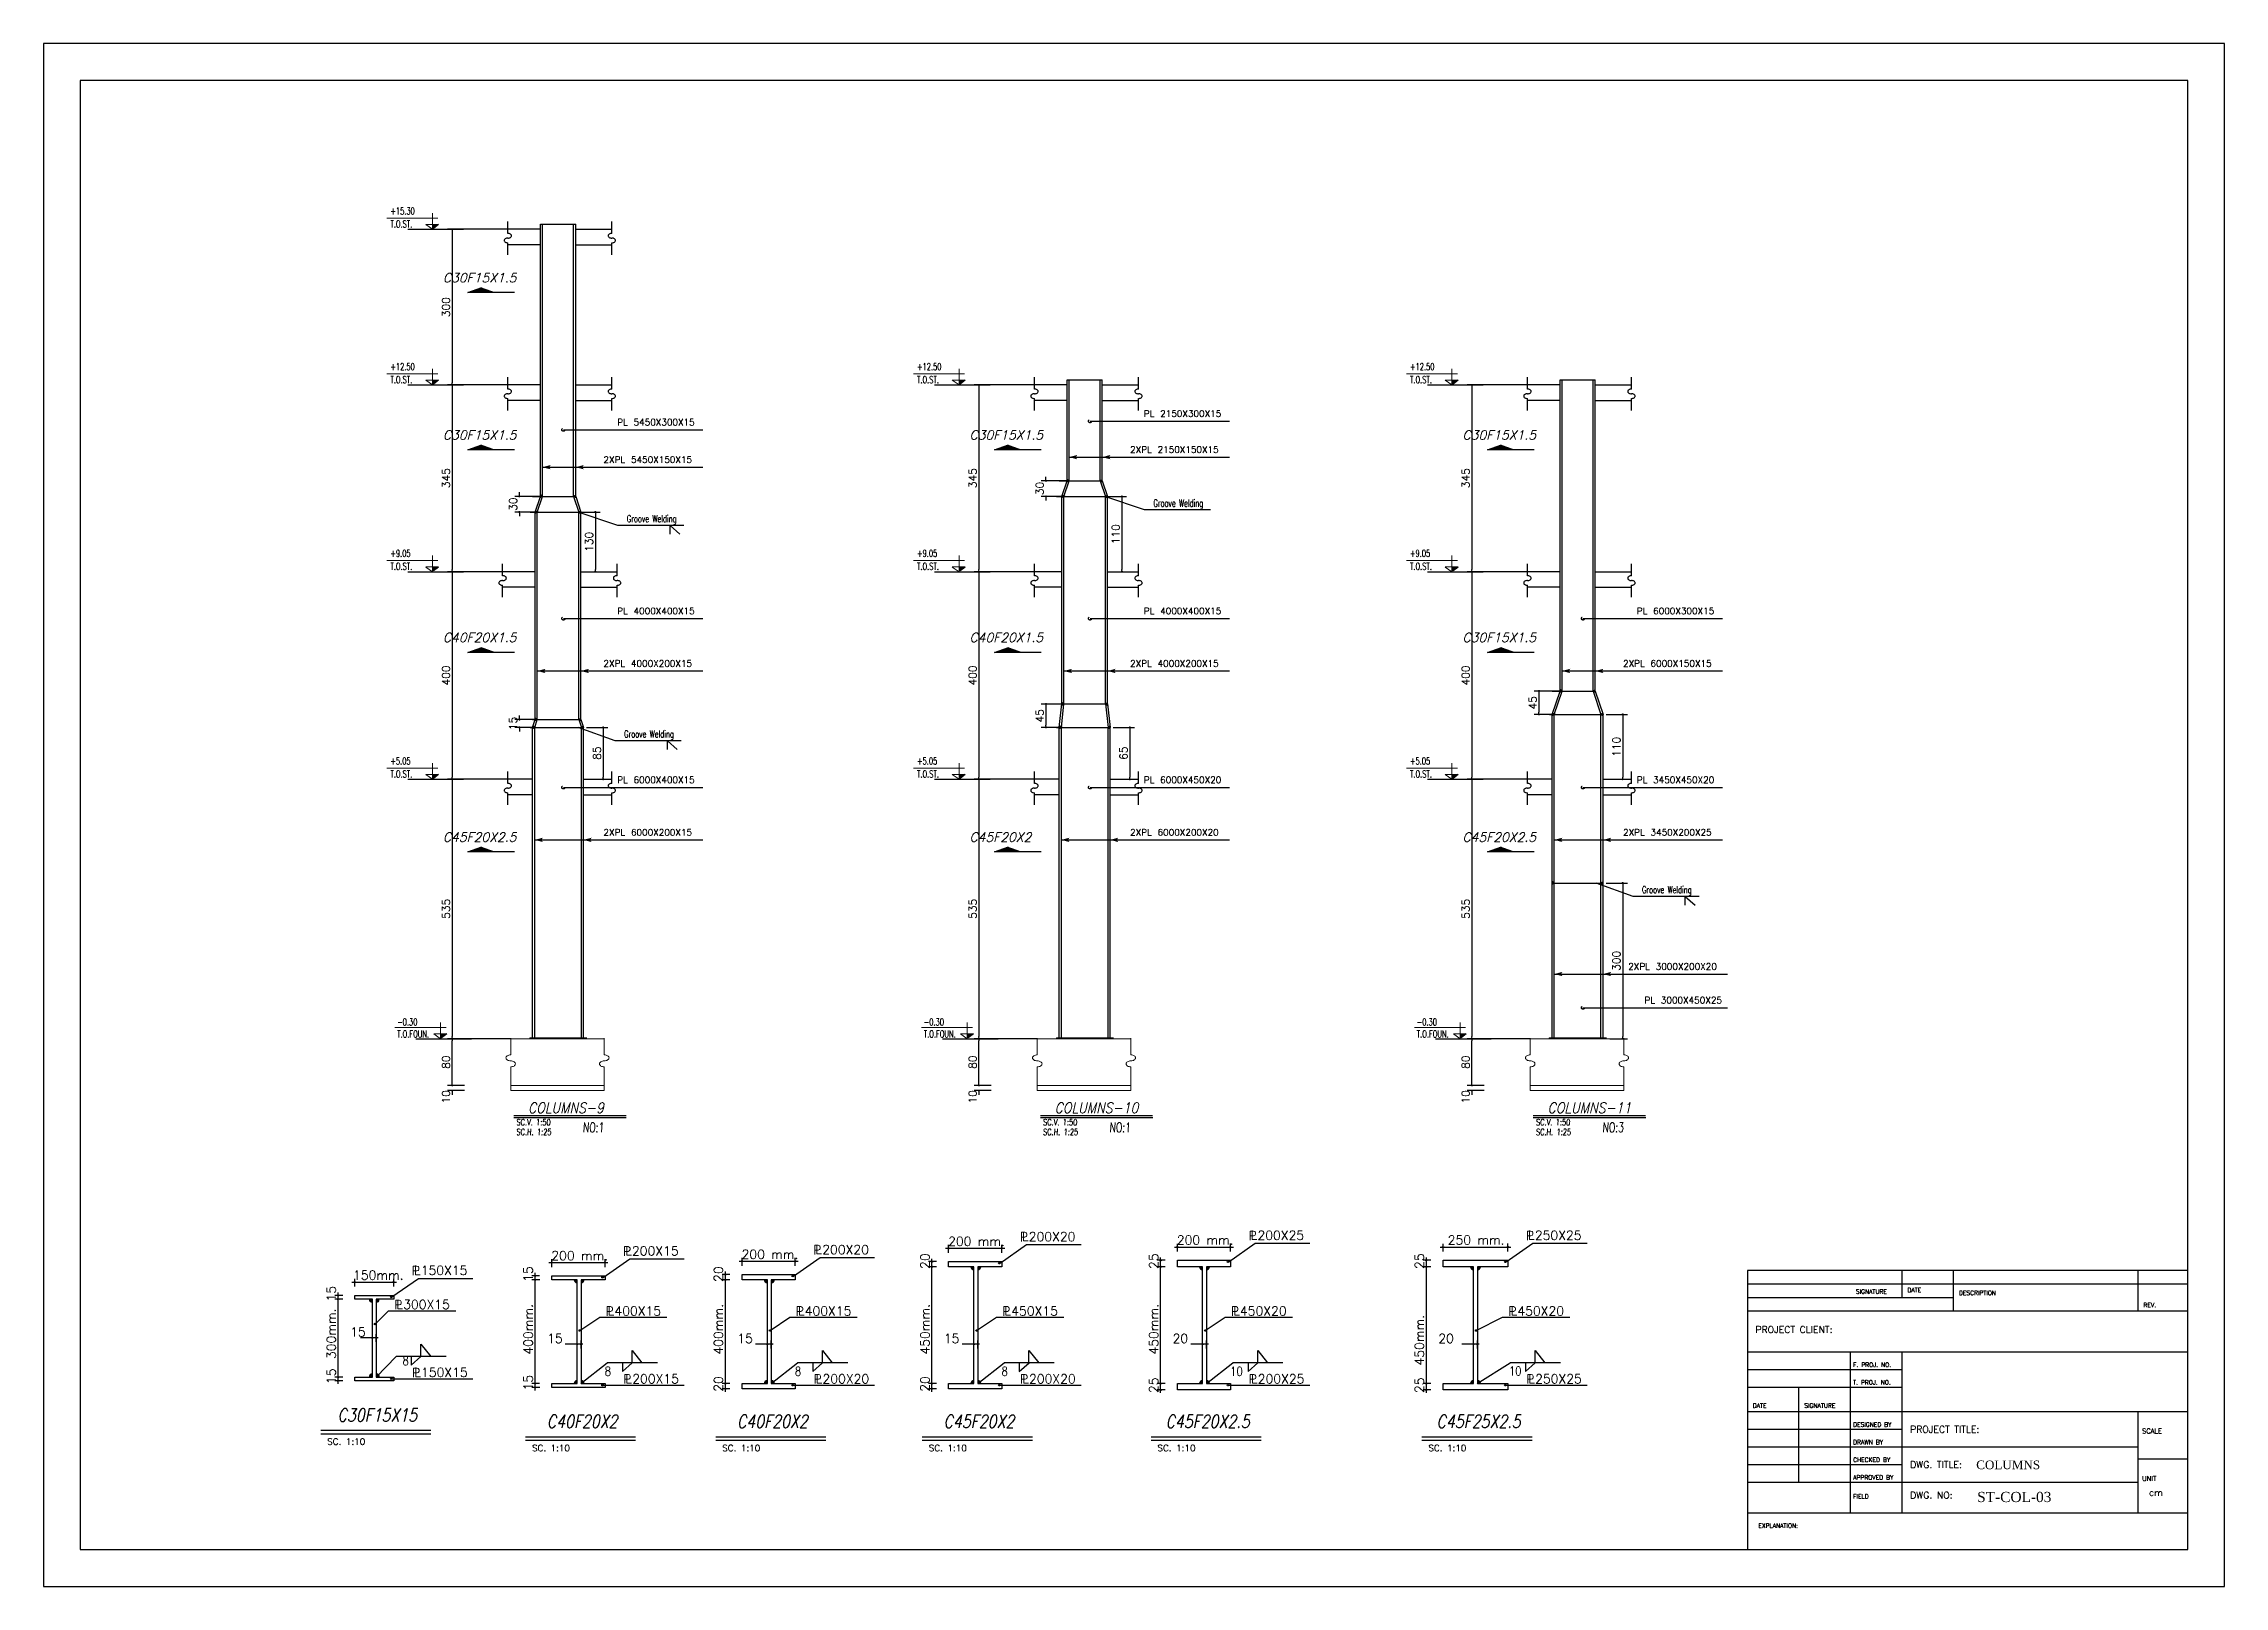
# Model space of a CAD drawing. Header units: inches. Extents: x 1387 to 2676, y -3005 to -2136.
# Drawn here: x 2498.4 to 2582.5, y -2561.1 to -2501.6 of the extents above; entities that cross this region are included whole.
import ezdxf
from ezdxf.enums import TextEntityAlignment as Align

# ---------------------------------------------------------------- set-up
doc = ezdxf.new("R2010")
doc.units = ezdxf.units.IN
doc.header["$MEASUREMENT"] = 0
doc.linetypes.add('HIDDEN', pattern=[0.375, 0.25, -0.125])
for name, color, linetype in [('1', 1, 'Continuous'), ('1R', 1, 'Continuous'), ('2H', 2, 'HIDDEN'), ('2Y', 2, 'Continuous'), ('3', 3, 'HIDDEN'), ('3G', 3, 'Continuous'), ('4C', 4, 'Continuous'), ('6M', 6, 'Continuous'), ('7', 7, 'Continuous'), ('COL-2', 3, 'Continuous'), ('D', 1, 'Continuous'), ('DIM', 8, 'Continuous'), ('lateral brace', 5, 'Continuous'), ('Layer4', 118, 'Continuous'), ('LEVEL', 3, 'HIDDEN'), ('TXT', 3, 'Continuous')]:
    doc.layers.add(name, color=color, linetype=linetype)
doc.layers.add('2', color=2, linetype='Continuous', lineweight=9)
doc.styles.add('ITALICT', font='italict')
doc.styles.add('ROMANC', font='TXT.shx')
doc.styles.add('ROMANS', font='ROMANS')
doc.styles.add('ROMANT', font='romant')
doc.styles.add('style1', font='times.ttf')
doc.dimstyles.new('1-100', dxfattribs={"dimtxt": 0.3, "dimasz": 0.08, "dimexe": 0.18, "dimexo": 0.0625, "dimgap": 0.09, "dimtad": 1, "dimdec": 0, "dimlfac": 1000, "dimdsep": 46, "dimtxsty": 'ROMANT', "dimblk": 'DOT', "dimcen": 0.09, "dimclrd": 1, "dimclre": 1, "dimclrt": 3, "dimadec": 0, "dimazin": 0, "dimtfac": 1, "dimtdec": 0, "dimtix": 1, "dimtofl": 0, "dimtmove": 2, "dimatfit": 3, "dimldrblk": 'DOT', "dimfxl": 1, "dimtolj": 1, "dimarcsym": 0})

msp = doc.modelspace()

# ---------------------------------------------------------------- texts
at = {"layer": '1'}
for s, height, style, p in [('SIGNATURE', 0.1674173, 'ROMANS', (2568.250621, -2549.814955)), ('DATE', 0.1674173, 'ROMANS', (2570.238701, -2549.762637)), ('DESCRIPTION', 0.16741731, 'ROMANS', (2572.226782, -2549.867273)), ('REV.', 0.1674173, 'ROMANS', (2579.342017, -2550.338134)), ('PROJECT CLIENT:', 0.26158955, 'ROMANS', (2564.379095, -2551.329437)), ('T. PROJ. NO.', 0.16741731, 'ROMANS', (2568.145985, -2553.320255)), ('F. PROJ. NO.', 0.16741731, 'ROMANS', (2568.145985, -2552.640122)), ('DATE', 0.1674173, 'ROMANS', (2564.27446, -2554.20966)), ('SIGNATURE', 0.1674173, 'ROMANS', (2566.26254, -2554.20966)), ('DESIGNED BY', 0.16741731, 'ROMANS', (2568.145985, -2554.94211)), ('PROJECT TITLE:', 0.26158955, 'ROMANS', (2570.343337, -2555.173754)), ('DRAWN BY', 0.1674173, 'ROMANS', (2568.145985, -2555.622243)), ('SCALE', 0.1883445, 'ROMANS', (2579.289699, -2555.2037)), ('CHECKED BY', 0.1674173, 'ROMANS', (2568.145985, -2556.302376)), ('DWG. TITLE:', 0.26158955, 'ROMANS', (2570.343337, -2556.534019)), ('COLUMNS', 0.3335267, 'style1', (2572.892494, -2556.580165)), ('APPROVED BY', 0.16741731, 'ROMANS', (2568.145985, -2556.982509)), ('DWG. NO:', 0.2615895, 'ROMANS', (2570.343337, -2557.71496)), ('ST-COL-03', 0.3923843, 'style1', (2572.927188, -2557.846845)), ('UNIT', 0.1883445, 'ROMANS', (2579.289699, -2557.034827)), ('cm', 0.2615895, 'ROMANS', (2579.551289, -2557.610324)), ('FIELD', 0.1674173, 'ROMANS', (2568.145985, -2557.71496)), ('EXPLANATION:', 0.16741731, 'ROMANS', (2564.489288, -2558.843699))]:
    msp.add_text(s, height=height, dxfattribs=dict(at, style=style)).set_placement(p)
at = {"layer": '2Y', "style": 'ROMANC'}
for s, p in [('PL 5450X300X15', (2520.483296, -2516.349752)), ('PL 2150X300X15', (2540.792043, -2516.018927)), ('2XPL 5450X150X15', (2519.953524, -2517.792234)), ('2XPL 2150X150X15', (2540.262272, -2517.404599)), ('PL 4000X400X15', (2520.483296, -2523.624985)), ('PL 4000X400X15', (2540.792043, -2523.624985)), ('PL 6000X300X15', (2559.802941, -2523.624985)), ('2XPL 4000X200X15', (2519.953524, -2525.647057)), ('2XPL 4000X200X15', (2540.262272, -2525.647057)), ('2XPL 6000X150X15', (2559.27317, -2525.647057)), ('PL 6000X400X15', (2520.483296, -2530.135536)), ('PL 6000X450X20', (2540.792043, -2530.135536)), ('PL 3450X450X20', (2559.802941, -2530.135536)), ('2XPL 6000X200X15', (2519.953524, -2532.157608)), ('2XPL 6000X200X20', (2540.262272, -2532.157608)), ('2XPL 3450X200X25', (2559.27317, -2532.157608)), ('2XPL 3000X200X20', (2559.47317, -2537.328483)), ('PL 3000X450X25', (2560.100794, -2538.626211))]:
    msp.add_text(s, height=0.24999931, dxfattribs=at).set_placement(p)
at = {"layer": '3', "style": 'ROMANS', "oblique": 3, "width": 0.7}
for s, height, p in [('SC.V. 1:50', 0.24, (2516.592036, -2543.325287)), ('SC.V. 1:50', 0.24, (2536.900783, -2543.325287)), ('SC.V. 1:50', 0.24, (2555.911681, -2543.325287)), ('SC.H. 1:25', 0.24, (2516.592036, -2543.701042)), ('NO:1', 0.3696, (2519.156059, -2543.589704)), ('SC.H. 1:25', 0.24, (2536.900783, -2543.701042)), ('NO:1', 0.3696, (2539.464806, -2543.589704)), ('SC.H. 1:25', 0.24, (2555.911681, -2543.701042)), ('NO:3', 0.3696, (2558.475704, -2543.589704))]:
    msp.add_text(s, height=height, dxfattribs=at).set_placement(p)
at = {"layer": '3G'}
for s, height, style, p in [('C30F15X1.5', 0.35, 'ITALICT', (2513.761134, -2510.832339)), ('C30F15X1.5', 0.35, 'ITALICT', (2513.761134, -2516.89455)), ('C30F15X1.5', 0.35, 'ITALICT', (2534.069881, -2516.89455)), ('C30F15X1.5', 0.35, 'ITALICT', (2553.080779, -2516.89455)), ('C40F20X1.5', 0.35, 'ITALICT', (2513.761134, -2524.698172)), ('C40F20X1.5', 0.35, 'ITALICT', (2534.069881, -2524.698172)), ('C30F15X1.5', 0.35, 'ITALICT', (2553.080779, -2524.698172)), ('C45F20X2.5', 0.35, 'ITALICT', (2513.761134, -2532.392105)), ('C45F20X2', 0.35, 'ITALICT', (2534.069881, -2532.392105)), ('C45F20X2.5', 0.35, 'ITALICT', (2553.080779, -2532.392105)), ('L', 0.35, 'ROMANS', (2544.910503, -2547.732499)), ('L', 0.35, 'ROMANS', (2555.608647, -2547.732499)), ('200 mm.', 0.35, 'ROMANS', (2517.941668, -2548.522601)), ('P', 0.35, 'ROMANS', (2520.706215, -2548.350234)), ('L', 0.35, 'ROMANS', (2520.788854, -2548.332499)), ('200X15', 0.35, 'ROMANS', (2521.051784, -2548.340406)), ('200 mm.', 0.35, 'ROMANS', (2525.278576, -2548.472601)), ('P', 0.35, 'ROMANS', (2528.043123, -2548.300234)), ('L', 0.35, 'ROMANS', (2528.125762, -2548.282499)), ('200X20', 0.35, 'ROMANS', (2528.388692, -2548.290406)), ('200 mm.', 0.35, 'ROMANS', (2533.243509, -2547.972601)), ('P', 0.35, 'ROMANS', (2536.008056, -2547.800234)), ('L', 0.35, 'ROMANS', (2536.090695, -2547.782499)), ('200X20', 0.35, 'ROMANS', (2536.353625, -2547.790406)), ('200 mm.', 0.35, 'ROMANS', (2542.063317, -2547.922601)), ('P', 0.35, 'ROMANS', (2544.827864, -2547.750234)), ('200X25', 0.35, 'ROMANS', (2545.173432, -2547.740406)), ('250 mm.', 0.35, 'ROMANS', (2552.51146, -2547.922601)), ('P', 0.35, 'ROMANS', (2555.526008, -2547.750234)), ('250X25', 0.35, 'ROMANS', (2555.871576, -2547.740406)), ('150mm.', 0.35, 'ROMANS', (2510.294097, -2549.274886)), ('P', 0.35, 'ROMANS', (2512.559888, -2549.102519)), ('L', 0.35, 'ROMANS', (2512.642527, -2549.084784)), ('150X15', 0.35, 'ROMANS', (2512.905456, -2549.092691)), ('P', 0.35, 'ROMANS', (2511.883987, -2550.416828)), ('L', 0.35, 'ROMANS', (2511.966626, -2550.399093)), ('300X15', 0.35, 'ROMANS', (2512.229555, -2550.407)), ('P', 0.35, 'ROMANS', (2520.030314, -2550.664544)), ('L', 0.35, 'ROMANS', (2520.112953, -2550.646809)), ('400X15', 0.35, 'ROMANS', (2520.375883, -2550.654716)), ('P', 0.35, 'ROMANS', (2527.367222, -2550.664544)), ('L', 0.35, 'ROMANS', (2527.449861, -2550.646809)), ('400X15', 0.35, 'ROMANS', (2527.712791, -2550.654716)), ('P', 0.35, 'ROMANS', (2535.332155, -2550.664544)), ('L', 0.35, 'ROMANS', (2535.414794, -2550.646809)), ('450X15', 0.35, 'ROMANS', (2535.677724, -2550.654716)), ('P', 0.35, 'ROMANS', (2544.151963, -2550.664544)), ('L', 0.35, 'ROMANS', (2544.234602, -2550.646809)), ('450X20', 0.35, 'ROMANS', (2544.497531, -2550.654716)), ('P', 0.35, 'ROMANS', (2554.850107, -2550.664544)), ('L', 0.35, 'ROMANS', (2554.932746, -2550.646809)), ('450X20', 0.35, 'ROMANS', (2555.195675, -2550.654716)), ('15', 0.35, 'ROMANS', (2510.181408, -2551.468928)), ('15', 0.35, 'ROMANS', (2517.777736, -2551.716644)), ('15', 0.35, 'ROMANS', (2525.114644, -2551.716644)), ('15', 0.35, 'ROMANS', (2533.079577, -2551.716644)), ('20', 0.35, 'ROMANS', (2541.899384, -2551.716644)), ('20', 0.35, 'ROMANS', (2552.147528, -2551.716644)), ('P', 0.35, 'ROMANS', (2512.570232, -2553.033979)), ('L', 0.35, 'ROMANS', (2512.65287, -2553.016244)), ('150X15', 0.35, 'ROMANS', (2512.9158, -2553.024151)), ('P', 0.35, 'ROMANS', (2520.716559, -2553.281695)), ('L', 0.35, 'ROMANS', (2520.799198, -2553.26396)), ('200X15', 0.35, 'ROMANS', (2521.062127, -2553.271867)), ('P', 0.35, 'ROMANS', (2528.053467, -2553.281695)), ('L', 0.35, 'ROMANS', (2528.136106, -2553.26396)), ('200X20', 0.35, 'ROMANS', (2528.399035, -2553.271867)), ('P', 0.35, 'ROMANS', (2536.0184, -2553.281695)), ('L', 0.35, 'ROMANS', (2536.101039, -2553.26396)), ('200X20', 0.35, 'ROMANS', (2536.363968, -2553.271867)), ('P', 0.35, 'ROMANS', (2544.838207, -2553.281695)), ('L', 0.35, 'ROMANS', (2544.920846, -2553.26396)), ('200X25', 0.35, 'ROMANS', (2545.183776, -2553.271867)), ('P', 0.35, 'ROMANS', (2555.536351, -2553.281695)), ('L', 0.35, 'ROMANS', (2555.61899, -2553.26396)), ('250X25', 0.35, 'ROMANS', (2555.88192, -2553.271867)), ('SC. 1:10', 0.25, 'ROMANS', (2509.298083, -2555.641611)), ('SC. 1:10', 0.25, 'ROMANS', (2517.19441, -2555.889327)), ('SC. 1:10', 0.25, 'ROMANS', (2524.531318, -2555.889327)), ('SC. 1:10', 0.25, 'ROMANS', (2532.496251, -2555.889327)), ('SC. 1:10', 0.25, 'ROMANS', (2541.316059, -2555.889327)), ('SC. 1:10', 0.25, 'ROMANS', (2551.764203, -2555.889327))]:
    msp.add_text(s, height=height, dxfattribs=dict(at, style=style)).set_placement(p)
at = {"layer": '3G', "style": 'ROMANS'}
for s, p in [('15', (2517.224461, -2549.360863)), ('20', (2524.561369, -2549.360863)), ('20', (2532.526302, -2548.860863)), ('25', (2541.346109, -2548.860863)), ('25', (2551.594253, -2548.860863)), ('15', (2509.628133, -2550.113147)), ('300mm.', (2509.628133, -2552.336151)), ('400mm.', (2517.224461, -2552.164652)), ('400mm.', (2524.561369, -2552.164652)), ('450mm.', (2532.526302, -2552.164652)), ('450mm.', (2541.346109, -2552.164652)), ('450mm.', (2551.594253, -2552.583867)), ('15', (2509.628133, -2553.296795)), ('15', (2517.224461, -2553.544511)), ('20', (2524.561369, -2553.594511)), ('20', (2532.526302, -2553.594511)), ('25', (2541.346109, -2553.644511)), ('25', (2551.594253, -2553.644511))]:
    msp.add_text(s, height=0.35, rotation=90, dxfattribs=at).set_placement(p)
at = {"layer": '3G', "style": 'ROMANS', "width": 0.8}
for s, p in [('8', (2512.201834, -2552.568469)), ('8', (2520.00153, -2552.979154)), ('8', (2527.338438, -2552.979154)), ('8', (2535.303371, -2552.979154)), ('10', (2544.123179, -2552.979154)), ('10', (2554.876536, -2552.968086))]:
    msp.add_text(s, height=0.35, dxfattribs=at).set_placement(p)
at = {"layer": '4C', "style": 'ITALICT', "width": 0.88}
for s, p in [('COLUMNS-9', (2517.043071, -2542.851808)), ('COLUMNS-10', (2537.351818, -2542.851808)), ('COLUMNS-11', (2556.362716, -2542.851808))]:
    msp.add_text(s, height=0.4, dxfattribs=at).set_placement(p)
at = {"layer": '4C', "style": 'ITALICT', "width": 0.8}
for s, p in [('C30F15X15', (2511.233668, -2554.492237)), ('C40F20X2', (2519.129995, -2554.739953)), ('C40F20X2', (2526.466903, -2554.739953)), ('C45F20X2', (2534.431836, -2554.739953)), ('C45F20X2.5', (2543.251644, -2554.739953)), ('C45F25X2.5', (2553.699788, -2554.739953))]:
    msp.add_text(s, height=0.5, dxfattribs=at).set_placement(p, align=Align.MIDDLE)
at = {"layer": 'LEVEL', "style": 'ROMANS', "width": 0.7}
for s, p in [('T.O.ST.  ', (2511.737695, -2508.719)), ('+15.30', (2511.737695, -2508.217753)), ('T.O.ST.  ', (2511.737695, -2514.719)), ('+12.50', (2511.737695, -2514.217753)), ('T.O.ST.  ', (2532.046442, -2514.719)), ('+12.50', (2532.046442, -2514.217753)), ('T.O.ST.  ', (2551.057341, -2514.719)), ('+12.50', (2551.057341, -2514.217753)), ('Groove Welding', (2541.161555, -2519.479486, -0.006667)), ('Groove Welding', (2520.852808, -2520.079486, -0.006667)), ('+9.05', (2511.737695, -2521.417753)), ('+9.05', (2532.046442, -2521.417753)), ('+9.05', (2551.057341, -2521.417753)), ('T.O.ST.  ', (2511.737695, -2521.919)), ('T.O.ST.  ', (2532.046442, -2521.919)), ('T.O.ST.  ', (2551.057341, -2521.919)), ('Groove Welding', (2520.748155, -2528.379505)), ('T.O.ST.  ', (2511.737695, -2529.919)), ('+5.05', (2511.737695, -2529.417753)), ('T.O.ST.  ', (2532.046442, -2529.919)), ('+5.05', (2532.046442, -2529.417753)), ('T.O.ST.  ', (2551.057341, -2529.919)), ('+5.05', (2551.057341, -2529.417753)), ('Groove Welding', (2560.002941, -2534.379505)), ('T.O.FOUN.', (2511.997793, -2539.9403)), ('-0.30', (2511.997793, -2539.476449)), ('T.O.FOUN.', (2532.306541, -2539.9403)), ('-0.30', (2532.306541, -2539.476449)), ('T.O.FOUN.', (2551.317439, -2539.9403)), ('-0.30', (2551.317439, -2539.476449))]:
    msp.add_text(s, height=0.27, dxfattribs=at).set_placement(p)

# ---------------------------------------------------------------- blocks, each defined once
blk = doc.blocks.new('DOT')
at = {"layer": 'DIM', "color": 0, "linetype": 'ByBlock'}
blk.add_line((-0.5, 0), (-1, 0), dxfattribs=at)
at = {"layer": 'DIM', "color": 0, "linetype": 'ByBlock', "const_width": 0.5}
blk.add_lwpolyline([(-0.25, 0, 1), (0.25, 0, 1)], format="xyb", close=True, dxfattribs=at)
blk = doc.blocks.new('*D284')
at = {"layer": 'D', "color": 1, "lineweight": -2, "transparency": 16777216}
for p, q in [((2517.158, -2529.986), (2513.942, -2529.986)), ((2514.122, -2530.066), (2514.122, -2539.906)), ((2516.382, -2539.986), (2513.942, -2539.986))]:
    blk.add_line(p, q, dxfattribs=at)
at = {"layer": 'Defpoints', "color": 0, "transparency": 16777216}
for p in [(2517.221, -2529.986), (2514.122, -2539.986), (2516.444, -2539.986)]:
    blk.add_point(p, dxfattribs=at)
at = {"layer": 'D', "color": 1, "lineweight": -2, "transparency": 16777216, "xscale": 0.08, "yscale": 0.08, "zscale": 0.08}
for p, rotation in [((2514.122, -2529.986), 90), ((2514.122, -2539.986), 270)]:
    blk.add_blockref('DOT', p, dxfattribs=dict(at, rotation=rotation))
at = {"layer": 'D', "color": 2, "transparency": 16777216, "insert": (2513.882, -2534.986), "char_height": 0.3, "attachment_point": 5, "rotation": 90, "style": 'ROMANS'}
blk.add_mtext('\\A1;535', dxfattribs=at)
blk = doc.blocks.new('_Dot')
at = {"layer": 'DIM', "color": 0, "lineweight": -2}
blk.add_line((-0.5, 0), (-1, 0), dxfattribs=at)
at = {"layer": 'DIM', "color": 0, "const_width": 0.5}
blk.add_lwpolyline([(-0.25, 0, 1), (0.25, 0, 1)], format="xyb", close=True, dxfattribs=at)
blk = doc.blocks.new('ss')
at = {"layer": '2'}
for p, q in [((0, 0.137), (0, 0.514)), ((0, -0.137), (0, -0.674))]:
    blk.add_line(p, q, dxfattribs=at)
for points in [[(0, 0, -0.064661), (-0.043, 0.006, -0.077521), (-0.076, 0.02, -0.107173), (-0.1, 0.044, -0.145), (-0.107, 0.069, -0.145), (-0.1, 0.093, -0.107173), (-0.076, 0.117, -0.077521), (-0.043, 0.131, -0.064661), (0, 0.137, -0.064661)], [(0, -0.137, 0.064661), (0.043, -0.131, 0.077521), (0.076, -0.117, 0.107173), (0.1, -0.093, 0.145), (0.107, -0.069, 0.145), (0.1, -0.044, 0.107173), (0.076, -0.02, 0.077521), (0.043, -0.006, 0.064661), (0, 0, 0.064661)]]:
    blk.add_lwpolyline(points, format="xyb", dxfattribs=at)
blk = doc.blocks.new('*D285')
at = {"layer": 'D', "color": 1, "lineweight": -2, "transparency": 16777216}
for p, q in [((2514.564, -2539.986), (2513.942, -2539.986)), ((2514.122, -2541.706), (2514.122, -2540.066)), ((2514.599, -2541.786), (2513.942, -2541.786))]:
    blk.add_line(p, q, dxfattribs=at)
at = {"layer": 'Defpoints', "color": 0, "transparency": 16777216}
for p in [(2514.122, -2539.986), (2514.627, -2539.986), (2514.661, -2541.786)]:
    blk.add_point(p, dxfattribs=at)
at = {"layer": 'D', "color": 1, "lineweight": -2, "transparency": 16777216, "xscale": 0.08, "yscale": 0.08, "zscale": 0.08}
for p, rotation in [((2514.122, -2539.986), 90), ((2514.122, -2541.786), 270)]:
    blk.add_blockref('DOT', p, dxfattribs=dict(at, rotation=rotation))
at = {"layer": 'D', "color": 2, "transparency": 16777216, "insert": (2513.882, -2540.886), "char_height": 0.3, "attachment_point": 5, "rotation": 90, "style": 'ROMANS'}
blk.add_mtext('\\A1;80', dxfattribs=at)
blk = doc.blocks.new('*D286')
at = {"layer": 'D', "color": 1, "lineweight": -2, "transparency": 16777216}
for p, q in [((2514.599, -2541.786), (2513.942, -2541.786)), ((2514.599, -2541.986), (2513.942, -2541.986)), ((2514.122, -2541.706), (2514.122, -2541.626)), ((2514.122, -2542.066), (2514.122, -2542.146))]:
    blk.add_line(p, q, dxfattribs=at)
at = {"layer": 'Defpoints', "color": 0, "transparency": 16777216}
for p in [(2514.122, -2541.986), (2514.661, -2541.786), (2514.661, -2541.986)]:
    blk.add_point(p, dxfattribs=at)
at = {"layer": 'D', "color": 1, "lineweight": -2, "transparency": 16777216, "xscale": 0.08, "yscale": 0.08, "zscale": 0.08}
for p, rotation in [((2514.122, -2541.786), 270), ((2514.122, -2541.986), 90)]:
    blk.add_blockref('DOT', p, dxfattribs=dict(at, rotation=rotation))
at = {"layer": 'D', "color": 2, "transparency": 16777216, "insert": (2513.88, -2542.223), "char_height": 0.3, "attachment_point": 5, "rotation": 90, "style": 'ROMANS'}
blk.add_mtext('\\A1;10', dxfattribs=at)
blk = doc.blocks.new('*D287')
at = {"layer": 'D', "color": 1, "lineweight": -2, "transparency": 16777216}
for p, q in [((2517.158, -2521.986), (2513.942, -2521.986)), ((2514.122, -2522.066), (2514.122, -2529.906)), ((2516.382, -2529.986), (2513.942, -2529.986))]:
    blk.add_line(p, q, dxfattribs=at)
at = {"layer": 'Defpoints', "color": 0, "transparency": 16777216}
for p in [(2517.221, -2521.986), (2514.122, -2529.986), (2516.444, -2529.986)]:
    blk.add_point(p, dxfattribs=at)
at = {"layer": 'D', "color": 1, "lineweight": -2, "transparency": 16777216, "xscale": 0.08, "yscale": 0.08, "zscale": 0.08}
for p, rotation in [((2514.122, -2521.986), 90), ((2514.122, -2529.986), 270)]:
    blk.add_blockref('DOT', p, dxfattribs=dict(at, rotation=rotation))
at = {"layer": 'D', "color": 2, "transparency": 16777216, "insert": (2513.882, -2525.986), "char_height": 0.3, "attachment_point": 5, "rotation": 90, "style": 'ROMANS'}
blk.add_mtext('\\A1;400', dxfattribs=at)
blk = doc.blocks.new('*D281')
at = {"layer": 'D', "color": 1, "lineweight": -2, "transparency": 16777216}
for p, q in [((2517.158, -2514.786), (2513.942, -2514.786)), ((2514.122, -2514.866), (2514.122, -2521.906)), ((2516.382, -2521.986), (2513.942, -2521.986))]:
    blk.add_line(p, q, dxfattribs=at)
at = {"layer": 'Defpoints', "color": 0, "transparency": 16777216}
for p in [(2517.221, -2514.786), (2514.122, -2521.986), (2516.444, -2521.986)]:
    blk.add_point(p, dxfattribs=at)
at = {"layer": 'D', "color": 1, "lineweight": -2, "transparency": 16777216, "xscale": 0.08, "yscale": 0.08, "zscale": 0.08}
for p, rotation in [((2514.122, -2514.786), 90), ((2514.122, -2521.986), 270)]:
    blk.add_blockref('DOT', p, dxfattribs=dict(at, rotation=rotation))
at = {"layer": 'D', "color": 2, "transparency": 16777216, "insert": (2513.882, -2518.386), "char_height": 0.3, "attachment_point": 5, "rotation": 90, "style": 'ROMANS'}
blk.add_mtext('\\A1;345', dxfattribs=at)
blk = doc.blocks.new('*D282')
at = {"layer": 'D', "color": 1, "lineweight": -2, "transparency": 16777216}
for p, q in [((2517.358, -2527.686), (2516.529, -2527.686)), ((2517.346, -2527.986), (2516.529, -2527.986)), ((2516.709, -2527.606), (2516.709, -2527.526)), ((2516.709, -2528.066), (2516.709, -2528.146))]:
    blk.add_line(p, q, dxfattribs=at)
at = {"layer": 'Defpoints', "color": 0, "transparency": 16777216}
for p in [(2516.709, -2527.986), (2517.409, -2527.986, -0.015), (2517.42, -2527.686, 0)]:
    blk.add_point(p, dxfattribs=at)
at = {"layer": 'D', "color": 1, "lineweight": -2, "transparency": 16777216, "xscale": 0.08, "yscale": 0.08, "zscale": 0.08}
for p, rotation in [((2516.709, -2527.686), 270), ((2516.709, -2527.986), 90)]:
    blk.add_blockref('DOT', p, dxfattribs=dict(at, rotation=rotation))
at = {"layer": 'D', "color": 2, "transparency": 16777216, "insert": (2516.469, -2527.836), "char_height": 0.3, "attachment_point": 5, "rotation": 90, "style": 'ROMANS'}
blk.add_mtext('\\A1;15', dxfattribs=at)
blk = doc.blocks.new('*D283')
at = {"layer": 'D', "color": 1, "lineweight": -2, "transparency": 16777216}
for p, q in [((2519.304, -2527.987), (2520.119, -2527.987)), ((2519.939, -2528.067), (2519.939, -2529.906)), ((2519.443, -2529.986), (2520.119, -2529.986))]:
    blk.add_line(p, q, dxfattribs=at)
at = {"layer": 'Defpoints', "color": 0, "transparency": 16777216}
for p in [(2519.241, -2527.987), (2519.381, -2529.986), (2519.939, -2529.986)]:
    blk.add_point(p, dxfattribs=at)
at = {"layer": 'D', "color": 1, "lineweight": -2, "transparency": 16777216, "xscale": 0.08, "yscale": 0.08, "zscale": 0.08}
for p, rotation in [((2519.939, -2527.987), 90), ((2519.939, -2529.986), 270)]:
    blk.add_blockref('DOT', p, dxfattribs=dict(at, rotation=rotation))
at = {"layer": 'D', "color": 2, "transparency": 16777216, "insert": (2519.699, -2528.986), "char_height": 0.3, "attachment_point": 5, "rotation": 90, "style": 'ROMANS'}
blk.add_mtext('\\A1;85', dxfattribs=at)
blk = doc.blocks.new('*D279')
at = {"layer": 'D', "color": 1, "lineweight": -2, "transparency": 16777216}
for p, q in [((2517.158, -2508.786), (2513.942, -2508.786)), ((2514.122, -2508.866), (2514.122, -2514.706)), ((2516.382, -2514.786), (2513.942, -2514.786))]:
    blk.add_line(p, q, dxfattribs=at)
at = {"layer": 'Defpoints', "color": 0, "transparency": 16777216}
for p in [(2517.221, -2508.786), (2514.122, -2514.786), (2516.444, -2514.786)]:
    blk.add_point(p, dxfattribs=at)
at = {"layer": 'D', "color": 1, "lineweight": -2, "transparency": 16777216, "xscale": 0.08, "yscale": 0.08, "zscale": 0.08}
for p, rotation in [((2514.122, -2508.786), 90), ((2514.122, -2514.786), 270)]:
    blk.add_blockref('DOT', p, dxfattribs=dict(at, rotation=rotation))
at = {"layer": 'D', "color": 2, "transparency": 16777216, "insert": (2513.882, -2511.786), "char_height": 0.3, "attachment_point": 5, "rotation": 90, "style": 'ROMANS'}
blk.add_mtext('\\A1;300', dxfattribs=at)
blk = doc.blocks.new('*D280')
at = {"layer": 'D', "color": 1, "lineweight": -2, "transparency": 16777216}
for p, q in [((2518.863, -2519.685), (2519.819, -2519.685)), ((2519.639, -2519.765), (2519.639, -2521.906)), ((2519.143, -2521.986), (2519.819, -2521.986))]:
    blk.add_line(p, q, dxfattribs=at)
at = {"layer": 'Defpoints', "color": 0, "transparency": 16777216}
for p in [(2518.801, -2519.685, -0.004), (2519.081, -2521.986), (2519.639, -2521.986)]:
    blk.add_point(p, dxfattribs=at)
at = {"layer": 'D', "color": 1, "lineweight": -2, "transparency": 16777216, "xscale": 0.08, "yscale": 0.08, "zscale": 0.08}
for p, rotation in [((2519.639, -2519.685), 90), ((2519.639, -2521.986), 270)]:
    blk.add_blockref('DOT', p, dxfattribs=dict(at, rotation=rotation))
at = {"layer": 'D', "color": 2, "transparency": 16777216, "insert": (2519.399, -2520.835), "char_height": 0.3, "attachment_point": 5, "rotation": 90, "style": 'ROMANS'}
blk.add_mtext('\\A1;130', dxfattribs=at)
blk = doc.blocks.new('*D288')
at = {"layer": 'D', "color": 1, "lineweight": -2, "transparency": 16777216}
for p, q in [((2517.558, -2519.085), (2516.529, -2519.085)), ((2516.709, -2519.005), (2516.709, -2518.925)), ((2517.446, -2519.685), (2516.529, -2519.685)), ((2516.709, -2519.765), (2516.709, -2519.845))]:
    blk.add_line(p, q, dxfattribs=at)
at = {"layer": 'Defpoints', "color": 0, "transparency": 16777216}
for p in [(2517.62, -2519.085), (2516.709, -2519.685), (2517.509, -2519.685, 0.001)]:
    blk.add_point(p, dxfattribs=at)
at = {"layer": 'D', "color": 1, "lineweight": -2, "transparency": 16777216, "xscale": 0.08, "yscale": 0.08, "zscale": 0.08}
for p, rotation in [((2516.709, -2519.085), 270), ((2516.709, -2519.685), 90)]:
    blk.add_blockref('DOT', p, dxfattribs=dict(at, rotation=rotation))
at = {"layer": 'D', "color": 2, "transparency": 16777216, "insert": (2516.469, -2519.385), "char_height": 0.3, "attachment_point": 5, "rotation": 90, "style": 'ROMANS'}
blk.add_mtext('\\A1;30', dxfattribs=at)
blk = doc.blocks.new('*D292')
at = {"layer": 'D', "color": 1, "lineweight": -2, "transparency": 16777216}
for p, q in [((2537.467, -2529.986), (2534.251, -2529.986)), ((2534.431, -2530.066), (2534.431, -2539.906)), ((2536.691, -2539.986), (2534.251, -2539.986))]:
    blk.add_line(p, q, dxfattribs=at)
at = {"layer": 'Defpoints', "color": 0, "transparency": 16777216}
for p in [(2537.53, -2529.986), (2534.431, -2539.986), (2536.753, -2539.986)]:
    blk.add_point(p, dxfattribs=at)
at = {"layer": 'D', "color": 1, "lineweight": -2, "transparency": 16777216, "xscale": 0.08, "yscale": 0.08, "zscale": 0.08}
for p, rotation in [((2534.431, -2529.986), 90), ((2534.431, -2539.986), 270)]:
    blk.add_blockref('DOT', p, dxfattribs=dict(at, rotation=rotation))
at = {"layer": 'D', "color": 2, "transparency": 16777216, "insert": (2534.191, -2534.986), "char_height": 0.3, "attachment_point": 5, "rotation": 90, "style": 'ROMANS'}
blk.add_mtext('\\A1;535', dxfattribs=at)
blk = doc.blocks.new('*D293')
at = {"layer": 'D', "color": 1, "lineweight": -2, "transparency": 16777216}
for p, q in [((2534.873, -2539.986), (2534.251, -2539.986)), ((2534.431, -2541.706), (2534.431, -2540.066)), ((2534.908, -2541.786), (2534.251, -2541.786))]:
    blk.add_line(p, q, dxfattribs=at)
at = {"layer": 'Defpoints', "color": 0, "transparency": 16777216}
for p in [(2534.431, -2539.986), (2534.936, -2539.986), (2534.97, -2541.786)]:
    blk.add_point(p, dxfattribs=at)
at = {"layer": 'D', "color": 1, "lineweight": -2, "transparency": 16777216, "xscale": 0.08, "yscale": 0.08, "zscale": 0.08}
for p, rotation in [((2534.431, -2539.986), 90), ((2534.431, -2541.786), 270)]:
    blk.add_blockref('DOT', p, dxfattribs=dict(at, rotation=rotation))
at = {"layer": 'D', "color": 2, "transparency": 16777216, "insert": (2534.191, -2540.886), "char_height": 0.3, "attachment_point": 5, "rotation": 90, "style": 'ROMANS'}
blk.add_mtext('\\A1;80', dxfattribs=at)
blk = doc.blocks.new('*D294')
at = {"layer": 'D', "color": 1, "lineweight": -2, "transparency": 16777216}
for p, q in [((2534.908, -2541.786), (2534.251, -2541.786)), ((2534.908, -2541.986), (2534.251, -2541.986)), ((2534.431, -2541.706), (2534.431, -2541.626)), ((2534.431, -2542.066), (2534.431, -2542.146))]:
    blk.add_line(p, q, dxfattribs=at)
at = {"layer": 'Defpoints', "color": 0, "transparency": 16777216}
for p in [(2534.431, -2541.986), (2534.97, -2541.786), (2534.97, -2541.986)]:
    blk.add_point(p, dxfattribs=at)
at = {"layer": 'D', "color": 1, "lineweight": -2, "transparency": 16777216, "xscale": 0.08, "yscale": 0.08, "zscale": 0.08}
for p, rotation in [((2534.431, -2541.786), 270), ((2534.431, -2541.986), 90)]:
    blk.add_blockref('DOT', p, dxfattribs=dict(at, rotation=rotation))
at = {"layer": 'D', "color": 2, "transparency": 16777216, "insert": (2534.189, -2542.223), "char_height": 0.3, "attachment_point": 5, "rotation": 90, "style": 'ROMANS'}
blk.add_mtext('\\A1;10', dxfattribs=at)
blk = doc.blocks.new('*D295')
at = {"layer": 'D', "color": 1, "lineweight": -2, "transparency": 16777216}
for p, q in [((2537.467, -2521.986), (2534.251, -2521.986)), ((2534.431, -2522.066), (2534.431, -2529.906)), ((2536.691, -2529.986), (2534.251, -2529.986))]:
    blk.add_line(p, q, dxfattribs=at)
at = {"layer": 'Defpoints', "color": 0, "transparency": 16777216}
for p in [(2537.53, -2521.986), (2534.431, -2529.986), (2536.753, -2529.986)]:
    blk.add_point(p, dxfattribs=at)
at = {"layer": 'D', "color": 1, "lineweight": -2, "transparency": 16777216, "xscale": 0.08, "yscale": 0.08, "zscale": 0.08}
for p, rotation in [((2534.431, -2521.986), 90), ((2534.431, -2529.986), 270)]:
    blk.add_blockref('DOT', p, dxfattribs=dict(at, rotation=rotation))
at = {"layer": 'D', "color": 2, "transparency": 16777216, "insert": (2534.191, -2525.986), "char_height": 0.3, "attachment_point": 5, "rotation": 90, "style": 'ROMANS'}
blk.add_mtext('\\A1;400', dxfattribs=at)
blk = doc.blocks.new('*D289')
at = {"layer": 'D', "color": 1, "lineweight": -2, "transparency": 16777216}
for p, q in [((2537.467, -2514.786), (2534.251, -2514.786)), ((2534.431, -2514.866), (2534.431, -2521.906)), ((2536.691, -2521.986), (2534.251, -2521.986))]:
    blk.add_line(p, q, dxfattribs=at)
at = {"layer": 'Defpoints', "color": 0, "transparency": 16777216}
for p in [(2537.53, -2514.786), (2534.431, -2521.986), (2536.753, -2521.986)]:
    blk.add_point(p, dxfattribs=at)
at = {"layer": 'D', "color": 1, "lineweight": -2, "transparency": 16777216, "xscale": 0.08, "yscale": 0.08, "zscale": 0.08}
for p, rotation in [((2534.431, -2514.786), 90), ((2534.431, -2521.986), 270)]:
    blk.add_blockref('DOT', p, dxfattribs=dict(at, rotation=rotation))
at = {"layer": 'D', "color": 2, "transparency": 16777216, "insert": (2534.191, -2518.386), "char_height": 0.3, "attachment_point": 5, "rotation": 90, "style": 'ROMANS'}
blk.add_mtext('\\A1;345', dxfattribs=at)
blk = doc.blocks.new('*D290')
at = {"layer": 'D', "color": 1, "lineweight": -2, "transparency": 16777216}
for p, q in [((2537.666, -2527.086), (2536.838, -2527.086)), ((2537.018, -2527.166), (2537.018, -2527.906)), ((2537.655, -2527.986), (2536.838, -2527.986))]:
    blk.add_line(p, q, dxfattribs=at)
at = {"layer": 'Defpoints', "color": 0, "transparency": 16777216}
for p in [(2537.729, -2527.086, -0.001), (2537.018, -2527.986), (2537.717, -2527.986, -0.015)]:
    blk.add_point(p, dxfattribs=at)
at = {"layer": 'D', "color": 1, "lineweight": -2, "transparency": 16777216, "xscale": 0.08, "yscale": 0.08, "zscale": 0.08}
for p, rotation in [((2537.018, -2527.086), 90), ((2537.018, -2527.986), 270)]:
    blk.add_blockref('DOT', p, dxfattribs=dict(at, rotation=rotation))
at = {"layer": 'D', "color": 2, "transparency": 16777216, "insert": (2536.778, -2527.536), "char_height": 0.3, "attachment_point": 5, "rotation": 90, "style": 'ROMANS'}
blk.add_mtext('\\A1;45', dxfattribs=at)
blk = doc.blocks.new('*D291')
at = {"layer": 'D', "color": 1, "lineweight": -2, "transparency": 16777216}
for p, q in [((2539.613, -2527.987), (2540.428, -2527.987)), ((2540.248, -2528.067), (2540.248, -2529.906)), ((2539.752, -2529.986), (2540.428, -2529.986))]:
    blk.add_line(p, q, dxfattribs=at)
at = {"layer": 'Defpoints', "color": 0, "transparency": 16777216}
for p in [(2539.55, -2527.987), (2539.69, -2529.986), (2540.248, -2529.986)]:
    blk.add_point(p, dxfattribs=at)
at = {"layer": 'D', "color": 1, "lineweight": -2, "transparency": 16777216, "xscale": 0.08, "yscale": 0.08, "zscale": 0.08}
for p, rotation in [((2540.248, -2527.987), 90), ((2540.248, -2529.986), 270)]:
    blk.add_blockref('DOT', p, dxfattribs=dict(at, rotation=rotation))
at = {"layer": 'D', "color": 2, "transparency": 16777216, "insert": (2540.008, -2528.986), "char_height": 0.3, "attachment_point": 5, "rotation": 90, "style": 'ROMANS'}
blk.add_mtext('\\A1;65', dxfattribs=at)
blk = doc.blocks.new('*D297')
at = {"layer": 'D', "color": 1, "lineweight": -2, "transparency": 16777216}
for p, q in [((2539.172, -2519.085), (2540.128, -2519.085)), ((2539.948, -2519.165), (2539.948, -2521.906)), ((2539.452, -2521.986), (2540.128, -2521.986))]:
    blk.add_line(p, q, dxfattribs=at)
at = {"layer": 'Defpoints', "color": 0, "transparency": 16777216}
for p in [(2539.109, -2519.085, -0.004), (2539.39, -2521.986), (2539.948, -2521.986)]:
    blk.add_point(p, dxfattribs=at)
at = {"layer": 'D', "color": 1, "lineweight": -2, "transparency": 16777216, "xscale": 0.08, "yscale": 0.08, "zscale": 0.08}
for p, rotation in [((2539.948, -2519.085), 90), ((2539.948, -2521.986), 270)]:
    blk.add_blockref('DOT', p, dxfattribs=dict(at, rotation=rotation))
at = {"layer": 'D', "color": 2, "transparency": 16777216, "insert": (2539.708, -2520.535), "char_height": 0.3, "attachment_point": 5, "rotation": 90, "style": 'ROMANS'}
blk.add_mtext('\\A1;110', dxfattribs=at)
blk = doc.blocks.new('*D296')
at = {"layer": 'D', "color": 1, "lineweight": -2, "transparency": 16777216}
for p, q in [((2537.866, -2518.485), (2536.838, -2518.485)), ((2537.018, -2518.405), (2537.018, -2518.325)), ((2537.755, -2519.085), (2536.838, -2519.085)), ((2537.018, -2519.165), (2537.018, -2519.245))]:
    blk.add_line(p, q, dxfattribs=at)
at = {"layer": 'Defpoints', "color": 0, "transparency": 16777216}
for p in [(2537.929, -2518.485), (2537.018, -2519.085), (2537.817, -2519.085, 0.001)]:
    blk.add_point(p, dxfattribs=at)
at = {"layer": 'D', "color": 1, "lineweight": -2, "transparency": 16777216, "xscale": 0.08, "yscale": 0.08, "zscale": 0.08}
for p, rotation in [((2537.018, -2518.485), 270), ((2537.018, -2519.085), 90)]:
    blk.add_blockref('DOT', p, dxfattribs=dict(at, rotation=rotation))
at = {"layer": 'D', "color": 2, "transparency": 16777216, "insert": (2536.778, -2518.785), "char_height": 0.3, "attachment_point": 5, "rotation": 90, "style": 'ROMANS'}
blk.add_mtext('\\A1;30', dxfattribs=at)
blk = doc.blocks.new('*D301')
at = {"layer": 'D', "color": 1, "lineweight": -2, "transparency": 16777216}
for p, q in [((2556.478, -2529.986), (2553.262, -2529.986)), ((2553.442, -2530.066), (2553.442, -2539.906)), ((2555.701, -2539.986), (2553.262, -2539.986))]:
    blk.add_line(p, q, dxfattribs=at)
at = {"layer": 'Defpoints', "color": 0, "transparency": 16777216}
for p in [(2556.541, -2529.986), (2553.442, -2539.986), (2555.764, -2539.986)]:
    blk.add_point(p, dxfattribs=at)
at = {"layer": 'D', "color": 1, "lineweight": -2, "transparency": 16777216, "xscale": 0.08, "yscale": 0.08, "zscale": 0.08}
for p, rotation in [((2553.442, -2529.986), 90), ((2553.442, -2539.986), 270)]:
    blk.add_blockref('DOT', p, dxfattribs=dict(at, rotation=rotation))
at = {"layer": 'D', "color": 2, "transparency": 16777216, "insert": (2553.202, -2534.986), "char_height": 0.3, "attachment_point": 5, "rotation": 90, "style": 'ROMANS'}
blk.add_mtext('\\A1;535', dxfattribs=at)
blk = doc.blocks.new('*D302')
at = {"layer": 'D', "color": 1, "lineweight": -2, "transparency": 16777216}
for p, q in [((2553.884, -2539.986), (2553.262, -2539.986)), ((2553.442, -2541.706), (2553.442, -2540.066)), ((2553.918, -2541.786), (2553.262, -2541.786))]:
    blk.add_line(p, q, dxfattribs=at)
at = {"layer": 'Defpoints', "color": 0, "transparency": 16777216}
for p in [(2553.442, -2539.986), (2553.947, -2539.986), (2553.981, -2541.786)]:
    blk.add_point(p, dxfattribs=at)
at = {"layer": 'D', "color": 1, "lineweight": -2, "transparency": 16777216, "xscale": 0.08, "yscale": 0.08, "zscale": 0.08}
for p, rotation in [((2553.442, -2539.986), 90), ((2553.442, -2541.786), 270)]:
    blk.add_blockref('DOT', p, dxfattribs=dict(at, rotation=rotation))
at = {"layer": 'D', "color": 2, "transparency": 16777216, "insert": (2553.202, -2540.886), "char_height": 0.3, "attachment_point": 5, "rotation": 90, "style": 'ROMANS'}
blk.add_mtext('\\A1;80', dxfattribs=at)
blk = doc.blocks.new('*D303')
at = {"layer": 'D', "color": 1, "lineweight": -2, "transparency": 16777216}
for p, q in [((2553.918, -2541.786), (2553.262, -2541.786)), ((2553.918, -2541.986), (2553.262, -2541.986)), ((2553.442, -2541.706), (2553.442, -2541.626)), ((2553.442, -2542.066), (2553.442, -2542.146))]:
    blk.add_line(p, q, dxfattribs=at)
at = {"layer": 'Defpoints', "color": 0, "transparency": 16777216}
for p in [(2553.442, -2541.986), (2553.981, -2541.786), (2553.981, -2541.986)]:
    blk.add_point(p, dxfattribs=at)
at = {"layer": 'D', "color": 1, "lineweight": -2, "transparency": 16777216, "xscale": 0.08, "yscale": 0.08, "zscale": 0.08}
for p, rotation in [((2553.442, -2541.786), 270), ((2553.442, -2541.986), 90)]:
    blk.add_blockref('DOT', p, dxfattribs=dict(at, rotation=rotation))
at = {"layer": 'D', "color": 2, "transparency": 16777216, "insert": (2553.2, -2542.223), "char_height": 0.3, "attachment_point": 5, "rotation": 90, "style": 'ROMANS'}
blk.add_mtext('\\A1;10', dxfattribs=at)
blk = doc.blocks.new('*D304')
at = {"layer": 'D', "color": 1, "lineweight": -2, "transparency": 16777216}
for p, q in [((2558.624, -2533.987), (2559.438, -2533.987)), ((2559.258, -2534.067), (2559.258, -2539.906)), ((2558.763, -2539.986), (2559.438, -2539.986))]:
    blk.add_line(p, q, dxfattribs=at)
at = {"layer": 'Defpoints', "color": 0, "transparency": 16777216}
for p in [(2558.561, -2533.987), (2558.701, -2539.986), (2559.258, -2539.986)]:
    blk.add_point(p, dxfattribs=at)
at = {"layer": 'D', "color": 1, "lineweight": -2, "transparency": 16777216, "xscale": 0.08, "yscale": 0.08, "zscale": 0.08}
for p, rotation in [((2559.258, -2533.987), 90), ((2559.258, -2539.986), 270)]:
    blk.add_blockref('DOT', p, dxfattribs=dict(at, rotation=rotation))
at = {"layer": 'D', "color": 2, "transparency": 16777216, "insert": (2559.018, -2536.986), "char_height": 0.3, "attachment_point": 5, "rotation": 90, "style": 'ROMANS'}
blk.add_mtext('\\A1;300', dxfattribs=at)
blk = doc.blocks.new('*D305')
at = {"layer": 'D', "color": 1, "lineweight": -2, "transparency": 16777216}
for p, q in [((2556.478, -2521.986), (2553.262, -2521.986)), ((2553.442, -2522.066), (2553.442, -2529.906)), ((2555.701, -2529.986), (2553.262, -2529.986))]:
    blk.add_line(p, q, dxfattribs=at)
at = {"layer": 'Defpoints', "color": 0, "transparency": 16777216}
for p in [(2556.541, -2521.986), (2553.442, -2529.986), (2555.764, -2529.986)]:
    blk.add_point(p, dxfattribs=at)
at = {"layer": 'D', "color": 1, "lineweight": -2, "transparency": 16777216, "xscale": 0.08, "yscale": 0.08, "zscale": 0.08}
for p, rotation in [((2553.442, -2521.986), 90), ((2553.442, -2529.986), 270)]:
    blk.add_blockref('DOT', p, dxfattribs=dict(at, rotation=rotation))
at = {"layer": 'D', "color": 2, "transparency": 16777216, "insert": (2553.202, -2525.986), "char_height": 0.3, "attachment_point": 5, "rotation": 90, "style": 'ROMANS'}
blk.add_mtext('\\A1;400', dxfattribs=at)
blk = doc.blocks.new('*D298')
at = {"layer": 'D', "color": 1, "lineweight": -2, "transparency": 16777216}
for p, q in [((2556.478, -2514.786), (2553.262, -2514.786)), ((2553.442, -2514.866), (2553.442, -2521.906)), ((2555.701, -2521.986), (2553.262, -2521.986))]:
    blk.add_line(p, q, dxfattribs=at)
at = {"layer": 'Defpoints', "color": 0, "transparency": 16777216}
for p in [(2556.541, -2514.786), (2553.442, -2521.986), (2555.764, -2521.986)]:
    blk.add_point(p, dxfattribs=at)
at = {"layer": 'D', "color": 1, "lineweight": -2, "transparency": 16777216, "xscale": 0.08, "yscale": 0.08, "zscale": 0.08}
for p, rotation in [((2553.442, -2514.786), 90), ((2553.442, -2521.986), 270)]:
    blk.add_blockref('DOT', p, dxfattribs=dict(at, rotation=rotation))
at = {"layer": 'D', "color": 2, "transparency": 16777216, "insert": (2553.202, -2518.386), "char_height": 0.3, "attachment_point": 5, "rotation": 90, "style": 'ROMANS'}
blk.add_mtext('\\A1;345', dxfattribs=at)
blk = doc.blocks.new('*D299')
at = {"layer": 'D', "color": 1, "lineweight": -2, "transparency": 16777216}
for p, q in [((2556.877, -2526.586), (2555.849, -2526.586)), ((2556.029, -2526.666), (2556.029, -2527.406)), ((2556.666, -2527.486), (2555.849, -2527.486))]:
    blk.add_line(p, q, dxfattribs=at)
at = {"layer": 'Defpoints', "color": 0, "transparency": 16777216}
for p in [(2556.94, -2526.586), (2556.029, -2527.486), (2556.728, -2527.486, -0.015)]:
    blk.add_point(p, dxfattribs=at)
at = {"layer": 'D', "color": 1, "lineweight": -2, "transparency": 16777216, "xscale": 0.08, "yscale": 0.08, "zscale": 0.08}
for p, rotation in [((2556.029, -2526.586), 90), ((2556.029, -2527.486), 270)]:
    blk.add_blockref('DOT', p, dxfattribs=dict(at, rotation=rotation))
at = {"layer": 'D', "color": 2, "transparency": 16777216, "insert": (2555.789, -2527.036), "char_height": 0.3, "attachment_point": 5, "rotation": 90, "style": 'ROMANS'}
blk.add_mtext('\\A1;45', dxfattribs=at)
blk = doc.blocks.new('*D300')
at = {"layer": 'D', "color": 1, "lineweight": -2, "transparency": 16777216}
for p, q in [((2558.624, -2527.487), (2559.438, -2527.487)), ((2559.258, -2527.567), (2559.258, -2529.906)), ((2558.763, -2529.986), (2559.438, -2529.986))]:
    blk.add_line(p, q, dxfattribs=at)
at = {"layer": 'Defpoints', "color": 0, "transparency": 16777216}
for p in [(2558.561, -2527.487), (2558.701, -2529.986), (2559.258, -2529.986)]:
    blk.add_point(p, dxfattribs=at)
at = {"layer": 'D', "color": 1, "lineweight": -2, "transparency": 16777216, "xscale": 0.08, "yscale": 0.08, "zscale": 0.08}
for p, rotation in [((2559.258, -2527.487), 90), ((2559.258, -2529.986), 270)]:
    blk.add_blockref('DOT', p, dxfattribs=dict(at, rotation=rotation))
at = {"layer": 'D', "color": 2, "transparency": 16777216, "insert": (2559.018, -2528.736), "char_height": 0.3, "attachment_point": 5, "rotation": 90, "style": 'ROMANS'}
blk.add_mtext('\\A1;110', dxfattribs=at)

# ---------------------------------------------------------------- dimensions: what is measured, and where the dimension line sits
at = {"layer": 'D'}
for base, p1, p2, text, picture, middle in [((2514.12231, -2514.785501), (2517.220874, -2508.785501), (2516.444325, -2514.785501), '300', '*D279', (2513.88231, -2511.785501)), ((2514.12231, -2521.985501), (2517.220874, -2514.785501), (2516.444325, -2521.985501), '345', '*D281', (2513.88231, -2518.385501)), ((2534.431057, -2521.985501), (2537.529621, -2514.785501), (2536.753072, -2521.985501), '345', '*D289', (2534.191057, -2518.385501)), ((2553.441955, -2521.985501), (2556.540519, -2514.785501), (2555.76397, -2521.985501), '345', '*D298', (2553.201955, -2518.385501)), ((2537.017822, -2519.085482, 0.023333), (2537.928884, -2518.485482, 0.023333), (2537.817321, -2519.085482, 0.024083), '30', '*D296', (2536.777822, -2518.785482, 0.023333)), ((2516.709075, -2519.685482, 0.023333), (2517.620137, -2519.085482, 0.023333), (2517.508574, -2519.685482, 0.024083), '30', '*D288', (2516.469075, -2519.385482, 0.023333)), ((2539.947572, -2521.985501), (2539.109463, -2519.085482, -0.003529), (2539.389621, -2521.985501), '110', '*D297', (2539.707572, -2520.535492)), ((2519.638825, -2521.985501), (2518.800716, -2519.685482, -0.003529), (2519.080874, -2521.985501), '130', '*D280', (2519.398825, -2520.835492)), ((2514.12231, -2529.985501), (2517.220874, -2521.985501), (2516.444325, -2529.985501), '400', '*D287', (2513.88231, -2525.985501)), ((2534.431057, -2529.985501), (2537.529621, -2521.985501), (2536.753072, -2529.985501), '400', '*D295', (2534.191057, -2525.985501)), ((2553.441955, -2529.985501), (2556.540519, -2521.985501), (2555.76397, -2529.985501), '400', '*D305', (2553.201955, -2525.985501)), ((2537.017822, -2527.985501, 0.03), (2537.728884, -2527.085501, 0.029186), (2537.717321, -2527.985501, 0.015), '45', '*D290', (2536.777822, -2527.535501, 0.03)), ((2556.02872, -2527.485501, 0.03), (2556.939782, -2526.585501, 0.03), (2556.728219, -2527.485501, 0.015), '45', '*D299', (2555.78872, -2527.035501, 0.03)), ((2516.709075, -2527.985501, 0.03), (2517.420265, -2527.685501, 0.03), (2517.408574, -2527.985501, 0.015), '15', '*D282', (2516.469075, -2527.835501, 0.03)), ((2519.938825, -2529.985501), (2519.241435, -2527.98734), (2519.380874, -2529.985501), '85', '*D283', (2519.698825, -2528.986421)), ((2540.247572, -2529.985501), (2539.550182, -2527.98734), (2539.689621, -2529.985501), '65', '*D291', (2540.007572, -2528.986421)), ((2559.25847, -2529.985501), (2558.56108, -2527.48734), (2558.700519, -2529.985501), '110', '*D300', (2559.01847, -2528.736421)), ((2514.12231, -2539.985501), (2517.220874, -2529.985501), (2516.444325, -2539.985501), '535', '*D284', (2513.88231, -2534.985501)), ((2534.431057, -2539.985501), (2537.529621, -2529.985501), (2536.753072, -2539.985501), '535', '*D292', (2534.191057, -2534.985501)), ((2553.441955, -2539.985501), (2556.540519, -2529.985501), (2555.76397, -2539.985501), '535', '*D301', (2553.201955, -2534.985501)), ((2559.25847, -2539.985501), (2558.56108, -2533.98734), (2558.700519, -2539.985501), '300', '*D304', (2559.01847, -2536.986421)), ((2514.12231, -2539.985501), (2514.6613, -2541.785501), (2514.626969, -2539.985501), '80', '*D285', (2513.88231, -2540.885501)), ((2534.431057, -2539.985501), (2534.970047, -2541.785501), (2534.935717, -2539.985501), '80', '*D293', (2534.191057, -2540.885501)), ((2553.441955, -2539.985501), (2553.980946, -2541.785501), (2553.946615, -2539.985501), '80', '*D302', (2553.201955, -2540.885501))]:
    dim = msp.add_linear_dim(base=base, p1=p1, p2=p2, angle=90, text=text, dimstyle='1-100', override={"dimtxsty": 'ROMANS', "dimclrt": 2, "dimtmove": 1}, dxfattribs=at)
    dim.commit()
    dim.dimension.update_dxf_attribs({"geometry": picture, "text_midpoint": middle})
for base, p1, p2, picture, middle in [((2514.12231, -2541.985501), (2514.6613, -2541.785501), (2514.6613, -2541.985501), '*D286', (2514.11999, -2542.222663)), ((2534.431057, -2541.985501), (2534.970047, -2541.785501), (2534.970047, -2541.985501), '*D294', (2534.428737, -2542.222663)), ((2553.441955, -2541.985501), (2553.980946, -2541.785501), (2553.980946, -2541.985501), '*D303', (2553.439635, -2542.222663))]:
    dim = msp.add_linear_dim(base=base, p1=p1, p2=p2, angle=270, text='10', dimstyle='1-100', override={"dimtxsty": 'ROMANS', "dimclrt": 2, "dimtmove": 1}, dxfattribs=at)
    dim.commit()
    dim.dimension.update_dxf_attribs({"geometry": picture, "text_midpoint": middle, "dimtype": 160})

# ---------------------------------------------------------------- hatches: boundary and pattern name
for points in [[(2534.238367, -2548.776963), (2534.123605, -2548.776963, 0.414414444), (2534.238367, -2548.891804)], [(2534.388367, -2548.776963), (2534.50313, -2548.776963, -0.414414444), (2534.388367, -2548.891804)], [(2543.058175, -2548.776963), (2542.943412, -2548.776963, 0.414414444), (2543.058175, -2548.891804)], [(2543.208175, -2548.776963), (2543.322937, -2548.776963, -0.414414444), (2543.208175, -2548.891804)], [(2553.506319, -2548.776963), (2553.391556, -2548.776963, 0.414414444), (2553.506319, -2548.891804)], [(2553.656319, -2548.776963), (2553.771081, -2548.776963, -0.414414444), (2553.656319, -2548.891804)], [(2518.936526, -2549.276963), (2518.821764, -2549.276963, 0.414414444), (2518.936526, -2549.391804)], [(2519.086526, -2549.276963), (2519.201289, -2549.276963, -0.414414444), (2519.086526, -2549.391804)], [(2526.273434, -2549.276963), (2526.158672, -2549.276963, 0.414414444), (2526.273434, -2549.391804)], [(2526.423434, -2549.276963), (2526.538197, -2549.276963, -0.414414444), (2526.423434, -2549.391804)], [(2511.040199, -2550.029248), (2510.925437, -2550.029248, 0.414414444), (2511.040199, -2550.144089)], [(2511.190199, -2550.029248), (2511.304961, -2550.029248, -0.414414444), (2511.190199, -2550.144089)], [(2511.040199, -2553.029643), (2510.925437, -2553.029643, -0.414414444), (2511.040199, -2552.914802)], [(2511.190199, -2553.029643), (2511.304961, -2553.029643, 0.414414444), (2511.190199, -2552.914802)], [(2518.936526, -2553.277358), (2518.821764, -2553.277358, -0.414414444), (2518.936526, -2553.162517)], [(2519.086526, -2553.277358), (2519.201289, -2553.277358, 0.414414444), (2519.086526, -2553.162517)], [(2526.273434, -2553.277358), (2526.158672, -2553.277358, -0.414414444), (2526.273434, -2553.162517)], [(2526.423434, -2553.277358), (2526.538197, -2553.277358, 0.414414444), (2526.423434, -2553.162517)], [(2534.238367, -2553.277358), (2534.123605, -2553.277358, -0.414414444), (2534.238367, -2553.162517)], [(2534.388367, -2553.277358), (2534.50313, -2553.277358, 0.414414444), (2534.388367, -2553.162517)], [(2543.058175, -2553.277358), (2542.943412, -2553.277358, -0.414414444), (2543.058175, -2553.162517)], [(2543.208175, -2553.277358), (2543.322937, -2553.277358, 0.414414444), (2543.208175, -2553.162517)], [(2553.506319, -2553.277358), (2553.391556, -2553.277358, -0.414414444), (2553.506319, -2553.162517)], [(2553.656319, -2553.277358), (2553.771081, -2553.277358, 0.414414444), (2553.656319, -2553.162517)]]:
    msp.add_hatch(color=1).paths.add_polyline_path(points)
at = {"layer": '1R'}
h = msp.add_hatch(color=256, dxfattribs=at)
h.dxf.hatch_style = 1
h.paths.add_polyline_path([(2537.829621, -2518.428353), (2537.829621, -2518.485482), (2537.909621, -2518.485482)])
h.paths.add_polyline_path([(2537.909621, -2518.485482), (2537.829621, -2518.485482), (2537.812468, -2518.53694)])
h = msp.add_hatch(color=256, dxfattribs=at)
h.dxf.hatch_style = 1
h.paths.add_polyline_path([(2539.189621, -2518.428353), (2539.189621, -2518.485482), (2539.109621, -2518.485482)])
h.paths.add_polyline_path([(2539.109621, -2518.485482), (2539.189621, -2518.485482), (2539.204567, -2518.530318)])
h = msp.add_hatch(color=256, dxfattribs=at)
h.dxf.hatch_style = 1
h.paths.add_polyline_path([(2517.520874, -2519.028353), (2517.520874, -2519.085482), (2517.600874, -2519.085482)])
h.paths.add_polyline_path([(2517.600874, -2519.085482), (2517.520874, -2519.085482), (2517.503721, -2519.13694)])
h = msp.add_hatch(color=256, dxfattribs=at)
h.dxf.hatch_style = 1
h.paths.add_polyline_path([(2518.880874, -2519.028353), (2518.880874, -2519.085482), (2518.800874, -2519.085482)])
h.paths.add_polyline_path([(2518.800874, -2519.085482), (2518.880874, -2519.085482), (2518.895819, -2519.130318)])
h = msp.add_hatch(color=256, dxfattribs=at)
h.dxf.hatch_style = 1
h.paths.add_polyline_path([(2537.652648, -2519.039429), (2537.629621, -2519.085482), (2537.709621, -2519.085482)])
h.paths.add_polyline_path([(2537.709621, -2519.085482), (2537.629621, -2519.085482), (2537.629621, -2519.142611)])
h = msp.add_hatch(color=256, dxfattribs=at)
h.dxf.hatch_style = 1
h.paths.add_polyline_path([(2539.378854, -2519.037029), (2539.389621, -2519.085482), (2539.309621, -2519.085482)])
h.paths.add_polyline_path([(2539.309621, -2519.085482), (2539.389621, -2519.085482), (2539.389621, -2519.142611)])
h = msp.add_hatch(color=256, dxfattribs=at)
h.dxf.hatch_style = 1
h.paths.add_polyline_path([(2517.343901, -2519.639429), (2517.320874, -2519.685482), (2517.400874, -2519.685482)])
h.paths.add_polyline_path([(2517.400874, -2519.685482), (2517.320874, -2519.685482), (2517.320874, -2519.742611)])
h = msp.add_hatch(color=256, dxfattribs=at)
h.dxf.hatch_style = 1
h.paths.add_polyline_path([(2519.070107, -2519.637029), (2519.080874, -2519.685482), (2519.000874, -2519.685482)])
h.paths.add_polyline_path([(2519.000874, -2519.685482), (2519.080874, -2519.685482), (2519.080874, -2519.742611)])
h = msp.add_hatch(color=256, dxfattribs=at)
h.dxf.hatch_style = 1
h.paths.add_polyline_path([(2537.629621, -2527.028372), (2537.629621, -2527.085501), (2537.709621, -2527.085501)])
h.paths.add_polyline_path([(2537.709621, -2527.085501), (2537.629621, -2527.085501), (2537.623764, -2527.138215)])
h = msp.add_hatch(color=256, dxfattribs=at)
h.dxf.hatch_style = 1
h.paths.add_polyline_path([(2539.389621, -2527.028373), (2539.389621, -2527.085502), (2539.309621, -2527.085502)])
h.paths.add_polyline_path([(2539.309621, -2527.085502), (2539.389621, -2527.085502), (2539.394725, -2527.131431)])
h = msp.add_hatch(color=256, dxfattribs=at)
h.dxf.hatch_style = 1
h.paths.add_polyline_path([(2556.840519, -2526.528372), (2556.840519, -2526.585501), (2556.920519, -2526.585501)])
h.paths.add_polyline_path([(2556.920519, -2526.585501), (2556.840519, -2526.585501), (2556.823367, -2526.63696)])
h = msp.add_hatch(color=256, dxfattribs=at)
h.dxf.hatch_style = 1
h.paths.add_polyline_path([(2558.200519, -2526.528372), (2558.200519, -2526.585501), (2558.120519, -2526.585501)])
h.paths.add_polyline_path([(2558.120519, -2526.585501), (2558.200519, -2526.585501), (2558.215465, -2526.630337)])
h = msp.add_hatch(color=256, dxfattribs=at)
h.dxf.hatch_style = 1
h.paths.add_polyline_path([(2517.243901, -2527.939448), (2517.220874, -2527.985501), (2517.300874, -2527.985501)])
h.paths.add_polyline_path([(2517.300874, -2527.985501), (2517.220874, -2527.985501), (2517.220874, -2528.04263)])
h = msp.add_hatch(color=256, dxfattribs=at)
h.dxf.hatch_style = 1
h.paths.add_polyline_path([(2517.321002, -2527.628372), (2517.321002, -2527.685501), (2517.401002, -2527.685501)])
h.paths.add_polyline_path([(2517.401002, -2527.685501), (2517.321002, -2527.685501), (2517.30385, -2527.73696)])
h = msp.add_hatch(color=256, dxfattribs=at)
h.dxf.hatch_style = 1
h.paths.add_polyline_path([(2519.080874, -2527.628372), (2519.080874, -2527.685501), (2519.000874, -2527.685501)])
h.paths.add_polyline_path([(2519.000874, -2527.685501), (2519.080874, -2527.685501), (2519.095819, -2527.730337)])
h = msp.add_hatch(color=256, dxfattribs=at)
h.dxf.hatch_style = 1
h.paths.add_polyline_path([(2519.157992, -2527.939736), (2519.180874, -2527.985501), (2519.100874, -2527.985501)])
h.paths.add_polyline_path([(2519.100874, -2527.985501), (2519.180874, -2527.985501), (2519.180874, -2528.04263)])
h = msp.add_hatch(color=256, dxfattribs=at)
h.dxf.hatch_style = 1
h.paths.add_polyline_path([(2537.552648, -2527.939448), (2537.529621, -2527.985501), (2537.609621, -2527.985501)])
h.paths.add_polyline_path([(2537.609621, -2527.985501), (2537.529621, -2527.985501), (2537.529621, -2528.04263)])
h = msp.add_hatch(color=256, dxfattribs=at)
h.dxf.hatch_style = 1
h.paths.add_polyline_path([(2539.466739, -2527.939736), (2539.489621, -2527.985501), (2539.409621, -2527.985501)])
h.paths.add_polyline_path([(2539.409621, -2527.985501), (2539.489621, -2527.985501), (2539.489621, -2528.04263)])
h = msp.add_hatch(color=256, dxfattribs=at)
h.dxf.hatch_style = 1
h.paths.add_polyline_path([(2556.563546, -2527.439448), (2556.540519, -2527.485501), (2556.620519, -2527.485501)])
h.paths.add_polyline_path([(2556.620519, -2527.485501), (2556.540519, -2527.485501), (2556.540519, -2527.54263)])
h = msp.add_hatch(color=256, dxfattribs=at)
h.dxf.hatch_style = 1
h.paths.add_polyline_path([(2558.477637, -2527.439736), (2558.500519, -2527.485501), (2558.420519, -2527.485501)])
h.paths.add_polyline_path([(2558.420519, -2527.485501), (2558.500519, -2527.485501), (2558.500519, -2527.54263)])
h = msp.add_hatch(color=256, dxfattribs=at)
h.dxf.hatch_style = 1
h.paths.add_polyline_path([(2556.540519, -2533.928372), (2556.540519, -2533.985501), (2556.620519, -2533.985501)])
h.paths.add_polyline_path([(2556.620519, -2533.985501), (2556.540519, -2533.985501), (2556.540519, -2534.04263)])
h = msp.add_hatch(color=256, dxfattribs=at)
h.dxf.hatch_style = 1
h.paths.add_polyline_path([(2558.500519, -2533.928372), (2558.500519, -2533.985501), (2558.420519, -2533.985501)])
h.paths.add_polyline_path([(2558.420519, -2533.985501), (2558.500519, -2533.985501), (2558.500519, -2534.04263)])
at = {"layer": 'COL-2'}
for points in [[(2519.313365, -2539.950401), (2517.109365, -2539.950401), (2517.109365, -2539.985501), (2519.31354, -2539.985501)], [(2539.622112, -2539.950401), (2537.418112, -2539.950401), (2537.418112, -2539.985501), (2539.622287, -2539.985501)], [(2558.63301, -2539.950401), (2556.42901, -2539.950401), (2556.42901, -2539.985501), (2558.633186, -2539.985501)]]:
    msp.add_hatch(color=256, dxfattribs=at).paths.add_polyline_path(points)

# ---------------------------------------------------------------- linework, layer by layer
at = {"layer": '1'}
for p, q in [((2538.715928, -2516.184585), (2544.091936, -2516.184585)), ((2518.407181, -2516.515409), (2523.783188, -2516.515409)), ((2537.909621, -2517.570257, 0.013188), (2544.091936, -2517.570256)), ((2517.600874, -2517.957891, 0.015), (2523.783188, -2517.957891)), ((2518.407181, -2523.790642), (2523.783188, -2523.790642)), ((2538.715928, -2523.790642), (2544.091936, -2523.790642)), ((2557.726826, -2523.790642), (2563.102834, -2523.790642)), ((2517.400874, -2525.812715, 0.013649), (2523.783188, -2525.812714)), ((2537.709621, -2525.812715, 0.013615), (2544.091936, -2525.812714)), ((2556.920519, -2525.812714, 0.015), (2563.102834, -2525.812714)), ((2518.407181, -2530.301193), (2523.783188, -2530.301193)), ((2538.715928, -2530.301193), (2544.091936, -2530.301193)), ((2557.726826, -2530.301193), (2563.102834, -2530.301193)), ((2517.300874, -2532.323265), (2523.783188, -2532.323265)), ((2537.609621, -2532.323265), (2544.091936, -2532.323265)), ((2556.620519, -2532.323265), (2563.102834, -2532.323265)), ((2556.620519, -2537.49414), (2563.302834, -2537.49414)), ((2557.726826, -2538.791868), (2563.302834, -2538.791868)), ((2564.065188, -2548.925551), (2564.065188, -2559.680668)), ((2564.065188, -2548.925551), (2564.065188, -2558.268085)), ((2581.046137, -2548.925551), (2564.065188, -2548.925551)), ((2570.02943, -2549.971909), (2570.02943, -2548.925551)), ((2572.01751, -2550.495088), (2572.01751, -2548.925551)), ((2579.132746, -2550.495088), (2579.132746, -2548.925551)), ((2581.046137, -2549.44873), (2564.065188, -2549.44873)), ((2572.01751, -2549.971909), (2564.065188, -2549.971909)), ((2581.046137, -2550.495088), (2564.065188, -2550.495088)), ((2581.046137, -2552.064625), (2564.065188, -2552.064625)), ((2568.041349, -2558.268085), (2568.041349, -2552.064625)), ((2570.02943, -2558.268085), (2570.02943, -2552.064625)), ((2570.02943, -2552.744758), (2564.065188, -2552.744758)), ((2570.02943, -2553.424891), (2564.065188, -2553.424891)), ((2566.053268, -2557.087145), (2566.053268, -2553.424891)), ((2570.02943, -2554.366613), (2564.065188, -2554.366613)), ((2581.046137, -2554.366613), (2570.02943, -2554.366613)), ((2579.132746, -2558.268085), (2579.132746, -2554.366613)), ((2570.02943, -2555.046746), (2564.065188, -2555.046746)), ((2579.132746, -2555.726879), (2564.065188, -2555.726879)), ((2570.02943, -2556.407012), (2564.065188, -2556.407012)), ((2581.046137, -2556.19774), (2579.132746, -2556.19774)), ((2570.02943, -2557.087145), (2564.065188, -2557.087145)), ((2579.132746, -2557.087145), (2570.02943, -2557.087145)), ((2564.065188, -2558.268085), (2581.046137, -2558.268085))]:
    msp.add_line(p, q, dxfattribs=at)
msp.add_lwpolyline([(2499.777786, -2559.680668), (2581.046137, -2559.680668), (2581.046137, -2503.047672), (2499.777786, -2503.047672)], close=True, dxfattribs=at)
at = {"layer": '1R'}
for p, q in [((2537.529621, -2518.485482, -0.006667), (2538.889621, -2518.485482, -0.006667)), ((2537.909621, -2518.485482, 0.008333), (2537.812468, -2518.53694, -0.006667)), ((2537.909621, -2518.485482, 0.008333), (2537.829621, -2518.428353, 0.008333)), ((2537.829621, -2518.485482, 0.008333), (2539.189621, -2518.485482, -0.006667)), ((2539.109621, -2518.485482, 0.008333), (2539.189621, -2518.428353, 0.008333)), ((2539.109621, -2518.485482, 0.008333), (2539.204567, -2518.530318, -0.006667)), ((2517.220874, -2519.085482, -0.006667), (2518.580874, -2519.085482, -0.006667)), ((2517.600874, -2519.085482, 0.008333), (2517.503721, -2519.13694, -0.006667)), ((2517.600874, -2519.085482, 0.008333), (2517.520874, -2519.028353, 0.008333)), ((2517.520874, -2519.085482, 0.008333), (2518.880874, -2519.085482, -0.006667)), ((2518.800874, -2519.085482, 0.008333), (2518.880874, -2519.028353, 0.008333)), ((2518.800874, -2519.085482, 0.008333), (2518.895819, -2519.130318, -0.006667)), ((2537.429621, -2519.085482, -0.006667), (2539.289621, -2519.085482, -0.005917)), ((2537.429621, -2519.085482, -0.006667), (2539.289621, -2519.085482, -0.005917)), ((2537.429621, -2519.085482, -0.006667), (2539.089621, -2519.085482, -0.005917)), ((2537.429621, -2519.085482, -0.006667), (2539.089621, -2519.085482, -0.005917)), ((2537.629621, -2519.085482, 0.009083), (2539.389621, -2519.085482, -0.005917)), ((2537.709621, -2519.085482, 0.009083), (2537.629621, -2519.142611, 0.009083)), ((2537.709621, -2519.085482, 0.024083), (2537.629621, -2519.142611, 0.024083)), ((2537.709621, -2519.085482, 0.024083), (2537.652648, -2519.039429, 0.009083)), ((2540.817743, -2519.60105, -0.006667), (2539.289621, -2519.085482, -0.005917)), ((2539.309621, -2519.085482, -0.005917), (2539.378853, -2519.037025, -0.005957)), ((2539.309621, -2519.085482, -0.005917), (2539.389621, -2519.142611, -0.005917)), ((2543.365008, -2519.60105, -0.006667), (2540.817743, -2519.60105, -0.006667)), ((2517.120874, -2519.685482, -0.006667), (2518.980874, -2519.685482, -0.005917)), ((2517.120874, -2519.685482, -0.006667), (2518.980874, -2519.685482, -0.005917)), ((2517.120874, -2519.685482, -0.006667), (2518.780874, -2519.685482, -0.005917)), ((2517.120874, -2519.685482, -0.006667), (2518.780874, -2519.685482, -0.005917)), ((2517.320874, -2519.685482, 0.009083), (2519.080874, -2519.685482, -0.005917)), ((2517.400874, -2519.685482, 0.009083), (2517.320874, -2519.742611, 0.009083)), ((2517.400874, -2519.685482, 0.024083), (2517.320874, -2519.742611, 0.024083)), ((2517.400874, -2519.685482, 0.024083), (2517.343901, -2519.639429, 0.009083)), ((2520.508996, -2520.20105, -0.006667), (2518.980874, -2519.685482, -0.005917)), ((2519.000874, -2519.685482, -0.005917), (2519.070106, -2519.637025, -0.005957)), ((2519.000874, -2519.685482, -0.005917), (2519.080874, -2519.742611, -0.005917)), ((2523.05626, -2520.20105, -0.006667), (2520.508996, -2520.20105, -0.006667)), ((2537.529621, -2527.085501), (2538.889621, -2527.085501)), ((2537.709621, -2527.085501, 0.014186), (2537.623764, -2527.138215, -0.000766)), ((2537.709621, -2527.085501, 0.014186), (2537.629621, -2527.028372, 0.014186)), ((2537.629621, -2527.085501, 0.014186), (2539.389621, -2527.085513, -0.000814)), ((2539.309621, -2527.085502, 0.014186), (2539.389621, -2527.028373, 0.014186)), ((2539.309621, -2527.085502, 0.014186), (2539.394725, -2527.131431, -0.000772)), ((2556.540519, -2526.585501), (2557.900519, -2526.585501)), ((2556.920519, -2526.585501, 0.015), (2556.823367, -2526.63696)), ((2556.920519, -2526.585501, 0.015), (2556.840519, -2526.528372, 0.015)), ((2556.840519, -2526.585501, 0.015), (2558.100519, -2526.585501, 0.015)), ((2558.120519, -2526.585501, 0.015), (2558.200519, -2526.528372, 0.015)), ((2558.120519, -2526.585501, 0.015), (2558.215465, -2526.630337)), ((2517.120874, -2527.985501), (2519.080874, -2527.985501)), ((2517.120874, -2527.985501), (2519.080874, -2527.985501)), ((2517.120874, -2527.985501), (2518.880874, -2527.985501)), ((2517.120874, -2527.985501), (2518.880874, -2527.985501)), ((2517.220874, -2527.685501), (2518.580874, -2527.685501)), ((2517.220874, -2527.985501), (2519.180874, -2527.985501)), ((2517.300874, -2527.985501), (2517.220874, -2528.04263)), ((2517.300874, -2527.985501, 0.015), (2517.220874, -2528.04263, 0.015)), ((2517.300874, -2527.985501, 0.015), (2517.243901, -2527.939448)), ((2517.401002, -2527.685501, 0.015), (2517.30385, -2527.73696, 0)), ((2517.401002, -2527.685501, 0.015), (2517.321002, -2527.628372, 0.015)), ((2517.321002, -2527.685501, 0.015), (2519.080874, -2527.685501)), ((2520.404344, -2528.50107), (2518.976222, -2527.985501)), ((2519.000874, -2527.685501, 0.015), (2519.080874, -2527.628372, 0.015)), ((2519.000874, -2527.685501, 0.015), (2519.095819, -2527.730337)), ((2519.100874, -2527.985501), (2519.157992, -2527.939736)), ((2519.100874, -2527.985501), (2519.180874, -2528.04263)), ((2537.429621, -2527.985501), (2539.389621, -2527.985501)), ((2537.429621, -2527.985501), (2539.389621, -2527.985501)), ((2537.429621, -2527.985501), (2539.189621, -2527.985501)), ((2537.429621, -2527.985501), (2539.189621, -2527.985501)), ((2537.529621, -2527.985501), (2539.489621, -2527.985501)), ((2537.609621, -2527.985501), (2537.529621, -2528.04263)), ((2537.609621, -2527.985501, 0.015), (2537.529621, -2528.04263, 0.015)), ((2537.609621, -2527.985501, 0.015), (2537.552648, -2527.939448)), ((2539.409621, -2527.985501), (2539.466739, -2527.939736)), ((2539.409621, -2527.985501), (2539.489621, -2528.04263)), ((2556.440519, -2527.485501), (2558.400519, -2527.485501)), ((2556.440519, -2527.485501), (2558.400519, -2527.485501)), ((2556.440519, -2527.485501), (2558.200519, -2527.485501)), ((2556.440519, -2527.485501), (2558.200519, -2527.485501)), ((2556.540519, -2527.485501), (2558.500519, -2527.485501)), ((2556.620519, -2527.485501), (2556.540519, -2527.54263)), ((2556.620519, -2527.485501, 0.015), (2556.540519, -2527.54263, 0.015)), ((2556.620519, -2527.485501, 0.015), (2556.563546, -2527.439448)), ((2558.420519, -2527.485501), (2558.477637, -2527.439736)), ((2558.420519, -2527.485501), (2558.500519, -2527.54263)), ((2522.951608, -2528.50107), (2520.404344, -2528.50107)), ((2556.620519, -2533.985501), (2556.540519, -2533.928372)), ((2558.420519, -2533.985501), (2558.500519, -2533.928372)), ((2556.540519, -2533.985501), (2558.500519, -2533.985501)), ((2556.620519, -2533.985501), (2556.540519, -2534.04263)), ((2559.659129, -2534.50107), (2558.231008, -2533.985501)), ((2558.420519, -2533.985501), (2558.500519, -2534.04263)), ((2562.206394, -2534.50107), (2559.659129, -2534.50107)), ((2533.147968, -2548.065976), (2535.42469, -2548.065976)), ((2533.263367, -2548.241224), (2533.263367, -2547.93755)), ((2535.24519, -2548.637556), (2536.268421, -2547.921171)), ((2535.313367, -2548.23994), (2535.313367, -2547.936266)), ((2536.268421, -2547.921171), (2538.36817, -2547.921171)), ((2541.967776, -2548.015976), (2544.244497, -2548.015976)), ((2542.083175, -2548.191224), (2542.083175, -2547.88755)), ((2544.064997, -2548.587556), (2545.088228, -2547.871171)), ((2544.133175, -2548.18994), (2544.133175, -2547.886266)), ((2545.088228, -2547.871171), (2547.187978, -2547.871171)), ((2552.21592, -2548.015976), (2554.942641, -2548.015976)), ((2552.331319, -2548.191224), (2552.331319, -2547.88755)), ((2554.763141, -2548.587556), (2555.786372, -2547.871171)), ((2554.831319, -2548.18994), (2554.831319, -2547.886266)), ((2555.786372, -2547.871171), (2557.886122, -2547.871171)), ((2517.317836, -2553.54261), (2517.317836, -2549.015641)), ((2517.846127, -2548.615976), (2520.122849, -2548.615976)), ((2517.961526, -2548.791224), (2517.961526, -2548.48755)), ((2519.943349, -2549.187556), (2520.96658, -2548.471171)), ((2520.011526, -2548.78994), (2520.011526, -2548.486266)), ((2520.96658, -2548.471171), (2523.066329, -2548.471171)), ((2524.654744, -2553.59261), (2524.654744, -2548.965641)), ((2525.183035, -2548.565976), (2527.459757, -2548.565976)), ((2525.298434, -2548.741224), (2525.298434, -2548.43755)), ((2527.280257, -2549.137556), (2528.303488, -2548.421171)), ((2527.348434, -2548.73994), (2527.348434, -2548.436266)), ((2528.303488, -2548.421171), (2530.403237, -2548.421171)), ((2532.79364, -2548.576963), (2532.489966, -2548.576963)), ((2532.794925, -2548.776963), (2532.491251, -2548.776963)), ((2532.619677, -2553.59261), (2532.619677, -2548.465641)), ((2541.613448, -2548.526963), (2541.309774, -2548.526963)), ((2541.614732, -2548.776963), (2541.311058, -2548.776963)), ((2541.439484, -2553.64261), (2541.439484, -2548.415641)), ((2551.861592, -2548.526963), (2551.557918, -2548.526963)), ((2551.862876, -2548.776963), (2551.559202, -2548.776963)), ((2551.687628, -2553.64261), (2551.687628, -2548.415641)), ((2509.895472, -2549.879248), (2509.591798, -2549.879248)), ((2509.721509, -2553.294894), (2509.721509, -2549.767925)), ((2510.2498, -2549.368261), (2511.976521, -2549.368261)), ((2510.365199, -2549.543509), (2510.365199, -2549.239835)), ((2511.797021, -2549.93984), (2512.820252, -2549.223455)), ((2511.865199, -2549.542224), (2511.865199, -2549.23855)), ((2512.820252, -2549.223455), (2514.920002, -2549.223455)), ((2517.491799, -2549.126963), (2517.188125, -2549.126963)), ((2517.493084, -2549.276963), (2517.18941, -2549.276963)), ((2524.828707, -2549.076963), (2524.525033, -2549.076963)), ((2524.829992, -2549.276963), (2524.526318, -2549.276963)), ((2509.896756, -2550.029248), (2509.593082, -2550.029248)), ((2511.142458, -2550.985701), (2511.662539, -2550.475374)), ((2511.662539, -2550.475374), (2514.253125, -2550.475374)), ((2519.038785, -2551.233417), (2519.808867, -2550.723089)), ((2519.808867, -2550.723089), (2522.399452, -2550.723089)), ((2526.375693, -2551.233417), (2527.145775, -2550.723089)), ((2527.145775, -2550.723089), (2529.73636, -2550.723089)), ((2534.340626, -2551.233417), (2535.110708, -2550.723089)), ((2535.110708, -2550.723089), (2537.701293, -2550.723089)), ((2543.160434, -2551.233417), (2543.930515, -2550.723089)), ((2543.930515, -2550.723089), (2546.521101, -2550.723089)), ((2553.608578, -2551.233417), (2554.628659, -2550.723089)), ((2554.628659, -2550.723089), (2557.219244, -2550.723089)), ((2511.261371, -2551.514688), (2510.583316, -2551.514688)), ((2511.040199, -2551.67876), (2511.040199, -2551.375086)), ((2511.190199, -2551.677475), (2511.190199, -2551.373802)), ((2511.185682, -2553.034156), (2511.95219, -2552.233228)), ((2513.889475, -2552.233228), (2511.95219, -2552.233228)), ((2519.157698, -2551.762403), (2518.479644, -2551.762403)), ((2518.936526, -2551.926475), (2518.936526, -2551.622801)), ((2519.086526, -2551.925191), (2519.086526, -2551.621517)), ((2526.494606, -2551.762403), (2525.816552, -2551.762403)), ((2526.273434, -2551.926475), (2526.273434, -2551.622801)), ((2526.423434, -2551.925191), (2526.423434, -2551.621517)), ((2534.459539, -2551.762403), (2533.781485, -2551.762403)), ((2534.238367, -2551.926475), (2534.238367, -2551.622801)), ((2534.388367, -2551.925191), (2534.388367, -2551.621517)), ((2543.279347, -2551.762403), (2542.601292, -2551.762403)), ((2543.058175, -2551.926475), (2543.058175, -2551.622801)), ((2543.208175, -2551.925191), (2543.208175, -2551.621517)), ((2553.727491, -2551.762403), (2553.049436, -2551.762403)), ((2553.506319, -2551.926475), (2553.506319, -2551.622801)), ((2553.656319, -2551.925191), (2553.656319, -2551.621517)), ((2509.895472, -2553.029643), (2509.591798, -2553.029643)), ((2509.896756, -2553.179248), (2509.593082, -2553.179248)), ((2511.76793, -2553.092525), (2514.920002, -2553.092525)), ((2519.08201, -2553.281871), (2520.098518, -2552.480944)), ((2522.035802, -2552.480944), (2520.098518, -2552.480944)), ((2526.418918, -2553.281871), (2527.435426, -2552.480944)), ((2529.37271, -2552.480944), (2527.435426, -2552.480944)), ((2534.383851, -2553.281871), (2535.400359, -2552.480944)), ((2537.337643, -2552.480944), (2535.400359, -2552.480944)), ((2543.203658, -2553.281871), (2544.220166, -2552.480944)), ((2546.157451, -2552.480944), (2544.220166, -2552.480944)), ((2553.651802, -2553.281871), (2554.91831, -2552.480944)), ((2556.855595, -2552.480944), (2554.91831, -2552.480944)), ((2517.491799, -2553.277358), (2517.188125, -2553.277358)), ((2517.493084, -2553.426963), (2517.18941, -2553.426963)), ((2519.914257, -2553.34024), (2523.066329, -2553.34024)), ((2524.828707, -2553.277358), (2524.525033, -2553.277358)), ((2524.829992, -2553.476963), (2524.526318, -2553.476963)), ((2527.251165, -2553.34024), (2530.403237, -2553.34024)), ((2532.79364, -2553.277358), (2532.489966, -2553.277358)), ((2532.794925, -2553.476963), (2532.491251, -2553.476963)), ((2535.216098, -2553.34024), (2538.36817, -2553.34024)), ((2541.613448, -2553.277358), (2541.309774, -2553.277358)), ((2541.614732, -2553.526963), (2541.311058, -2553.526963)), ((2544.035906, -2553.34024), (2547.187978, -2553.34024)), ((2551.861592, -2553.277358), (2551.557918, -2553.277358)), ((2551.862876, -2553.526963), (2551.559202, -2553.526963)), ((2554.73405, -2553.34024), (2557.886122, -2553.34024))]:
    msp.add_line(p, q, dxfattribs=at)
at = {"layer": '2'}
for p, q in [((2513.56855, -2508.357387), (2511.596897, -2508.357387)), ((2513.355704, -2508.785501), (2513.095659, -2508.605338)), ((2513.095726, -2508.600628), (2513.595812, -2508.600628)), ((2513.355704, -2508.785501), (2513.355704, -2508.161071)), ((2513.56855, -2514.357387), (2511.596897, -2514.357387)), ((2513.355704, -2514.785501), (2513.355704, -2514.161071)), ((2533.877297, -2514.357387), (2531.905644, -2514.357387)), ((2533.664451, -2514.785501), (2533.664451, -2514.161071)), ((2552.888195, -2514.357387), (2550.916542, -2514.357387)), ((2552.675349, -2514.785501), (2552.675349, -2514.161071)), ((2513.355704, -2514.785501), (2513.095659, -2514.605338)), ((2513.095726, -2514.600628), (2513.595812, -2514.600628)), ((2533.664451, -2514.785501), (2533.404406, -2514.605338)), ((2533.404473, -2514.600628), (2533.904559, -2514.600628)), ((2552.675349, -2514.785501), (2552.415305, -2514.605338)), ((2552.415371, -2514.600628), (2552.915457, -2514.600628)), ((2513.56855, -2521.557387), (2511.596897, -2521.557387)), ((2513.355704, -2521.985501), (2513.095659, -2521.805338)), ((2513.095726, -2521.800628), (2513.595812, -2521.800628)), ((2513.355704, -2521.985501), (2513.355704, -2521.361071)), ((2533.877297, -2521.557387), (2531.905644, -2521.557387)), ((2533.664451, -2521.985501), (2533.404406, -2521.805338)), ((2533.404473, -2521.800628), (2533.904559, -2521.800628)), ((2533.664451, -2521.985501), (2533.664451, -2521.361071)), ((2552.888195, -2521.557387), (2550.916542, -2521.557387)), ((2552.675349, -2521.985501), (2552.415305, -2521.805338)), ((2552.415371, -2521.800628), (2552.915457, -2521.800628)), ((2552.675349, -2521.985501), (2552.675349, -2521.361071)), ((2513.56855, -2529.557387), (2511.596897, -2529.557387)), ((2513.355704, -2529.985501), (2513.355704, -2529.361071)), ((2533.877297, -2529.557387), (2531.905644, -2529.557387)), ((2533.664451, -2529.985501), (2533.664451, -2529.361071)), ((2552.888195, -2529.557387), (2550.916542, -2529.557387)), ((2552.675349, -2529.985501), (2552.675349, -2529.361071)), ((2513.355704, -2529.985501), (2513.095659, -2529.805338)), ((2513.095726, -2529.800628), (2513.595812, -2529.800628)), ((2533.664451, -2529.985501), (2533.404406, -2529.805338)), ((2533.404473, -2529.800628), (2533.904559, -2529.800628)), ((2552.675349, -2529.985501), (2552.415305, -2529.805338)), ((2552.415371, -2529.800628), (2552.915457, -2529.800628)), ((2513.88079, -2539.557387), (2511.909137, -2539.557387)), ((2513.667944, -2539.985501), (2513.4079, -2539.805338)), ((2513.407966, -2539.800628), (2513.908052, -2539.800628)), ((2513.667944, -2539.985501), (2513.667944, -2539.361071)), ((2534.189538, -2539.557387), (2532.217884, -2539.557387)), ((2533.976692, -2539.985501), (2533.716647, -2539.805338)), ((2533.716713, -2539.800628), (2534.2168, -2539.800628)), ((2533.976692, -2539.985501), (2533.976692, -2539.361071)), ((2553.200436, -2539.557387), (2551.228783, -2539.557387)), ((2552.98759, -2539.985501), (2552.727545, -2539.805338)), ((2552.727611, -2539.800628), (2553.227698, -2539.800628)), ((2552.98759, -2539.985501), (2552.98759, -2539.361071)), ((2516.373856, -2539.985501), (2519.984085, -2539.985501)), ((2517.109365, -2539.950401), (2519.313365, -2539.950401)), ((2536.682603, -2539.985501), (2540.292832, -2539.985501)), ((2537.418112, -2539.950401), (2539.622112, -2539.950401)), ((2555.693501, -2539.985501), (2559.30373, -2539.985501)), ((2556.42901, -2539.950401), (2558.63301, -2539.950401)), ((2516.373752, -2541.985501), (2519.984118, -2541.985501)), ((2516.373764, -2541.785501), (2519.984104, -2541.785501)), ((2536.6825, -2541.985501), (2540.292865, -2541.985501)), ((2536.682511, -2541.785501), (2540.292852, -2541.785501)), ((2555.693398, -2541.985501), (2559.303764, -2541.985501)), ((2555.693409, -2541.785501), (2559.30375, -2541.785501))]:
    msp.add_line(p, q, dxfattribs=at)
at = {"layer": '2H'}
for p, q in [((2513.595746, -2508.605338), (2513.355704, -2508.785501)), ((2513.595746, -2514.605338), (2513.355704, -2514.785501)), ((2533.904493, -2514.605338), (2533.664451, -2514.785501)), ((2552.915391, -2514.605338), (2552.675349, -2514.785501)), ((2513.595746, -2521.805338), (2513.355704, -2521.985501)), ((2533.904493, -2521.805338), (2533.664451, -2521.985501)), ((2552.915391, -2521.805338), (2552.675349, -2521.985501)), ((2513.595746, -2529.805338), (2513.355704, -2529.985501)), ((2533.904493, -2529.805338), (2533.664451, -2529.985501)), ((2552.915391, -2529.805338), (2552.675349, -2529.985501)), ((2513.907986, -2539.805338), (2513.667944, -2539.985501)), ((2534.216733, -2539.805338), (2533.976692, -2539.985501)), ((2553.227631, -2539.805338), (2552.98759, -2539.985501))]:
    msp.add_line(p, q, dxfattribs=at)
at = {"layer": '2Y'}
for p, q in [((2516.264136, -2508.943948), (2516.264136, -2508.488325)), ((2520.276265, -2508.943948), (2520.276265, -2508.488325)), ((2516.264136, -2509.769895), (2516.264136, -2509.30931)), ((2520.276265, -2509.769895), (2520.276265, -2509.30931)), ((2516.264136, -2514.943948), (2516.264136, -2514.488325)), ((2520.276265, -2514.943948), (2520.276265, -2514.488325)), ((2536.572883, -2514.943948), (2536.572883, -2514.488325)), ((2540.585012, -2514.943948), (2540.585012, -2514.488325)), ((2555.583782, -2514.943948), (2555.583782, -2514.488325)), ((2559.59591, -2514.943948), (2559.59591, -2514.488325)), ((2516.264136, -2515.769895), (2516.264136, -2515.30931)), ((2520.276265, -2515.769895), (2520.276265, -2515.30931)), ((2536.572883, -2515.769895), (2536.572883, -2515.30931)), ((2540.585012, -2515.769895), (2540.585012, -2515.30931)), ((2555.583782, -2515.769895), (2555.583782, -2515.30931)), ((2559.59591, -2515.769895), (2559.59591, -2515.30931)), ((2522.521949, -2520.536928, -0.006667), (2522.521949, -2520.201922, -0.006667)), ((2522.521949, -2520.201922, -0.006667), (2522.896652, -2520.536928, -0.006667)), ((2516.064136, -2522.143948, 0.011228), (2516.064136, -2521.688325, 0.011228)), ((2520.476265, -2522.143951, -0.003772), (2520.476265, -2521.688328, -0.003772)), ((2536.572883, -2522.143948), (2536.572883, -2521.688325)), ((2540.585012, -2522.143948), (2540.585012, -2521.688325)), ((2555.583782, -2522.143948), (2555.583782, -2521.688325)), ((2559.59591, -2522.143948), (2559.59591, -2521.688325)), ((2516.064136, -2522.969895, 0.011228), (2516.064136, -2522.50931, 0.011228)), ((2520.476265, -2522.969898, -0.003772), (2520.476265, -2522.509313, -0.003772)), ((2536.572883, -2522.969895), (2536.572883, -2522.50931)), ((2540.585012, -2522.969895), (2540.585012, -2522.50931)), ((2555.583782, -2522.969895), (2555.583782, -2522.50931)), ((2559.59591, -2522.969895), (2559.59591, -2522.50931)), ((2522.417297, -2528.836947), (2522.417297, -2528.501942)), ((2522.417297, -2528.501942), (2522.792, -2528.836947)), ((2516.264136, -2530.143948), (2516.264136, -2529.688325)), ((2520.276265, -2530.143948), (2520.276265, -2529.688325)), ((2536.572883, -2530.143948), (2536.572883, -2529.688325)), ((2540.585012, -2530.143948), (2540.585012, -2529.688325)), ((2555.583782, -2530.143948), (2555.583782, -2529.688325)), ((2559.59591, -2530.143948), (2559.59591, -2529.688325)), ((2516.264136, -2530.969895), (2516.264136, -2530.50931)), ((2520.276265, -2530.969895), (2520.276265, -2530.50931)), ((2536.572883, -2530.969895), (2536.572883, -2530.50931)), ((2540.585012, -2530.969895), (2540.585012, -2530.50931)), ((2555.583782, -2530.969895), (2555.583782, -2530.50931)), ((2559.59591, -2530.969895), (2559.59591, -2530.50931)), ((2561.672083, -2534.836947), (2561.672083, -2534.501942)), ((2561.672083, -2534.501942), (2562.046786, -2534.836947))]:
    msp.add_line(p, q, dxfattribs=at)
for centre, radius, start, end in [((2516.180682, -2509.21797), 0.059758, 146.99845531, 180), ((2516.180682, -2509.21797), 0.059758, 180, 213.00154469), ((2516.220596, -2509.243892), 0.107352, 122.52953956, 146.99845531), ((2516.220596, -2509.192048), 0.107352, 213.00154469, 237.47046044), ((2516.246891, -2509.285119), 0.15625, 104.79850411, 122.52953957), ((2516.246891, -2509.15082), 0.15625, 237.47046044, 255.20149589), ((2516.264136, -2509.350398), 0.223769, 90, 104.79850411), ((2516.264136, -2509.085541), 0.223769, 255.20149589, 270), ((2516.264136, -2509.167717), 0.223769, 75.20149589, 90), ((2516.264136, -2508.90286), 0.223769, 270, 284.79850411), ((2516.281382, -2509.102438), 0.15625, 57.47046044, 75.20149589), ((2516.281382, -2508.968139), 0.15625, 284.79850411, 302.52953956), ((2516.307676, -2509.061211), 0.107352, 33.00154469, 57.47046044), ((2516.307676, -2509.009366), 0.107352, 302.52953956, 326.99845531), ((2516.347591, -2509.035289), 0.059758, 360, 33.00154469), ((2516.347591, -2509.035289), 0.059758, 326.99845531, 0), ((2520.192811, -2509.035289), 0.059758, 146.99845531, 180), ((2520.192811, -2509.035289), 0.059758, 180, 213.00154469), ((2520.232725, -2509.061211), 0.107352, 122.52953956, 146.99845531), ((2520.232725, -2509.009366), 0.107352, 213.00154469, 237.47046044), ((2520.259019, -2509.102438), 0.15625, 104.79850411, 122.52953956), ((2520.259019, -2508.968139), 0.15625, 237.47046044, 255.20149589), ((2520.276265, -2509.167717), 0.223769, 90, 104.79850411), ((2520.276265, -2508.90286), 0.223769, 255.20149589, 270), ((2520.276265, -2509.350398), 0.223769, 75.20149589, 90), ((2520.276265, -2509.085541), 0.223769, 270, 284.79850411), ((2520.293511, -2509.285119), 0.15625, 57.47046043, 75.20149589), ((2520.293511, -2509.15082), 0.15625, 284.79850411, 302.52953956), ((2520.319805, -2509.243892), 0.107352, 33.00154469, 57.47046044), ((2520.319805, -2509.192048), 0.107352, 302.52953956, 326.99845531), ((2520.35972, -2509.21797), 0.059758, 0, 33.00154469), ((2520.35972, -2509.21797), 0.059758, 326.99845531, 0), ((2516.180682, -2515.21797), 0.059758, 146.99845531, 180), ((2516.180682, -2515.21797), 0.059758, 180, 213.00154469), ((2516.220596, -2515.243892), 0.107352, 122.52953956, 146.99845531), ((2516.220596, -2515.192048), 0.107352, 213.00154469, 237.47046044), ((2516.246891, -2515.285119), 0.15625, 104.79850411, 122.52953957), ((2516.246891, -2515.15082), 0.15625, 237.47046044, 255.20149589), ((2516.264136, -2515.350398), 0.223769, 90, 104.79850411), ((2516.264136, -2515.085541), 0.223769, 255.20149589, 270), ((2516.264136, -2515.167717), 0.223769, 75.20149589, 90), ((2516.264136, -2514.90286), 0.223769, 270, 284.79850411), ((2516.281382, -2515.102438), 0.15625, 57.47046044, 75.20149589), ((2516.281382, -2514.968139), 0.15625, 284.79850411, 302.52953956), ((2516.307676, -2515.061211), 0.107352, 33.00154469, 57.47046044), ((2516.307676, -2515.009366), 0.107352, 302.52953956, 326.99845531), ((2516.347591, -2515.035289), 0.059758, 360, 33.00154469), ((2516.347591, -2515.035289), 0.059758, 326.99845531, 0), ((2520.192811, -2515.035289), 0.059758, 146.99845531, 180), ((2520.192811, -2515.035289), 0.059758, 180, 213.00154469), ((2520.232725, -2515.061211), 0.107352, 122.52953956, 146.99845531), ((2520.232725, -2515.009366), 0.107352, 213.00154469, 237.47046044), ((2520.259019, -2515.102438), 0.15625, 104.79850411, 122.52953956), ((2520.259019, -2514.968139), 0.15625, 237.47046044, 255.20149589), ((2520.276265, -2515.167717), 0.223769, 90, 104.79850411), ((2520.276265, -2514.90286), 0.223769, 255.20149589, 270), ((2520.276265, -2515.350398), 0.223769, 75.20149589, 90), ((2520.276265, -2515.085541), 0.223769, 270, 284.79850411), ((2520.293511, -2515.285119), 0.15625, 57.47046043, 75.20149589), ((2520.293511, -2515.15082), 0.15625, 284.79850411, 302.52953956), ((2520.319805, -2515.243892), 0.107352, 33.00154469, 57.47046044), ((2520.319805, -2515.192048), 0.107352, 302.52953956, 326.99845531), ((2520.35972, -2515.21797), 0.059758, 0, 33.00154469), ((2520.35972, -2515.21797), 0.059758, 326.99845531, 0), ((2536.489429, -2515.21797), 0.059758, 146.99845531, 180), ((2536.489429, -2515.21797), 0.059758, 180, 213.00154469), ((2536.529343, -2515.243892), 0.107352, 122.52953956, 146.99845531), ((2536.529343, -2515.192048), 0.107352, 213.00154469, 237.47046044), ((2536.555638, -2515.285119), 0.15625, 104.79850411, 122.52953957), ((2536.555638, -2515.15082), 0.15625, 237.47046044, 255.20149589), ((2536.572883, -2515.350398), 0.223769, 90, 104.79850411), ((2536.572883, -2515.085541), 0.223769, 255.20149589, 270), ((2536.572883, -2515.167717), 0.223769, 75.20149589, 90), ((2536.572883, -2514.90286), 0.223769, 270, 284.79850411), ((2536.590129, -2515.102438), 0.15625, 57.47046044, 75.20149589), ((2536.590129, -2514.968139), 0.15625, 284.79850411, 302.52953956), ((2536.616424, -2515.061211), 0.107352, 33.00154469, 57.47046044), ((2536.616424, -2515.009366), 0.107352, 302.52953956, 326.99845531), ((2536.656338, -2515.035289), 0.059758, 360, 33.00154469), ((2536.656338, -2515.035289), 0.059758, 326.99845531, 0), ((2540.501558, -2515.035289), 0.059758, 146.99845531, 180), ((2540.501558, -2515.035289), 0.059758, 180, 213.00154469), ((2540.541472, -2515.061211), 0.107352, 122.52953956, 146.99845531), ((2540.541472, -2515.009366), 0.107352, 213.00154469, 237.47046044), ((2540.567767, -2515.102438), 0.15625, 104.79850411, 122.52953956), ((2540.567767, -2514.968139), 0.15625, 237.47046044, 255.20149589), ((2540.585012, -2515.167717), 0.223769, 90, 104.79850411), ((2540.585012, -2514.90286), 0.223769, 255.20149589, 270), ((2540.585012, -2515.350398), 0.223769, 75.20149589, 90), ((2540.585012, -2515.085541), 0.223769, 270, 284.79850411), ((2540.602258, -2515.285119), 0.15625, 57.47046043, 75.20149589), ((2540.602258, -2515.15082), 0.15625, 284.79850411, 302.52953956), ((2540.628553, -2515.243892), 0.107352, 33.00154469, 57.47046044), ((2540.628553, -2515.192048), 0.107352, 302.52953956, 326.99845531), ((2540.668467, -2515.21797), 0.059758, 0, 33.00154469), ((2540.668467, -2515.21797), 0.059758, 326.99845531, 0), ((2555.500327, -2515.21797), 0.059758, 146.99845531, 180), ((2555.500327, -2515.21797), 0.059758, 180, 213.00154469), ((2555.540241, -2515.243892), 0.107352, 122.52953956, 146.99845531), ((2555.540241, -2515.192048), 0.107352, 213.00154469, 237.47046044), ((2555.566536, -2515.285119), 0.15625, 104.79850411, 122.52953957), ((2555.566536, -2515.15082), 0.15625, 237.47046044, 255.20149589), ((2555.583782, -2515.350398), 0.223769, 90, 104.79850411), ((2555.583782, -2515.085541), 0.223769, 255.20149589, 270), ((2555.583782, -2515.167717), 0.223769, 75.20149589, 90), ((2555.583782, -2514.90286), 0.223769, 270, 284.79850411), ((2555.601027, -2515.102438), 0.15625, 57.47046044, 75.20149589), ((2555.601027, -2514.968139), 0.15625, 284.79850411, 302.52953956), ((2555.627322, -2515.061211), 0.107352, 33.00154469, 57.47046044), ((2555.627322, -2515.009366), 0.107352, 302.52953956, 326.99845531), ((2555.667236, -2515.035289), 0.059758, 360, 33.00154469), ((2555.667236, -2515.035289), 0.059758, 326.99845531, 0), ((2559.512456, -2515.035289), 0.059758, 146.99845531, 180), ((2559.512456, -2515.035289), 0.059758, 180, 213.00154469), ((2559.55237, -2515.061211), 0.107352, 122.52953956, 146.99845531), ((2559.55237, -2515.009366), 0.107352, 213.00154469, 237.47046044), ((2559.578665, -2515.102438), 0.15625, 104.79850411, 122.52953956), ((2559.578665, -2514.968139), 0.15625, 237.47046044, 255.20149589), ((2559.59591, -2515.167717), 0.223769, 90, 104.79850411), ((2559.59591, -2514.90286), 0.223769, 255.20149589, 270), ((2559.59591, -2515.350398), 0.223769, 75.20149589, 90), ((2559.59591, -2515.085541), 0.223769, 270, 284.79850411), ((2559.613156, -2515.285119), 0.15625, 57.47046043, 75.20149589), ((2559.613156, -2515.15082), 0.15625, 284.79850411, 302.52953956), ((2559.639451, -2515.243892), 0.107352, 33.00154469, 57.47046044), ((2559.639451, -2515.192048), 0.107352, 302.52953956, 326.99845531), ((2559.679365, -2515.21797), 0.059758, 0, 33.00154469), ((2559.679365, -2515.21797), 0.059758, 326.99845531, 0), ((2516.064136, -2522.367717, 0.011228), 0.223769, 75.20149589, 90), ((2516.081382, -2522.302438, 0.011228), 0.15625, 57.47046044, 75.20149589), ((2520.459019, -2522.302441, -0.003772), 0.15625, 104.79850411, 122.52953956), ((2520.476265, -2522.36772, -0.003772), 0.223769, 90, 104.79850411), ((2536.572883, -2522.367717), 0.223769, 75.20149589, 90), ((2536.590129, -2522.302438), 0.15625, 57.47046044, 75.20149589), ((2540.567767, -2522.302438), 0.15625, 104.79850411, 122.52953956), ((2540.585012, -2522.367717), 0.223769, 90, 104.79850411), ((2555.583782, -2522.367717), 0.223769, 75.20149589, 90), ((2555.601027, -2522.302438), 0.15625, 57.47046044, 75.20149589), ((2559.578665, -2522.302438), 0.15625, 104.79850411, 122.52953956), ((2559.59591, -2522.367717), 0.223769, 90, 104.79850411), ((2515.980682, -2522.41797, 0.011228), 0.059758, 146.99845531, 180), ((2515.980682, -2522.41797, 0.011228), 0.059758, 180, 213.00154469), ((2516.020596, -2522.443892, 0.011228), 0.107352, 122.52953956, 146.99845531), ((2516.020596, -2522.392048, 0.011228), 0.107352, 213.00154469, 237.47046044), ((2516.046891, -2522.485119, 0.011228), 0.15625, 104.79850411, 122.52953957), ((2516.046891, -2522.35082, 0.011228), 0.15625, 237.47046044, 255.20149589), ((2516.064136, -2522.550398, 0.011228), 0.223769, 90, 104.79850411), ((2516.064136, -2522.285541, 0.011228), 0.223769, 255.20149589, 270), ((2516.064136, -2522.10286, 0.011228), 0.223769, 270, 284.79850411), ((2516.081382, -2522.168139, 0.011228), 0.15625, 284.79850411, 302.52953956), ((2516.107676, -2522.261211, 0.011228), 0.107352, 33.00154469, 57.47046044), ((2516.107676, -2522.209366, 0.011228), 0.107352, 302.52953956, 326.99845531), ((2516.147591, -2522.235289, 0.011228), 0.059758, 360, 33.00154469), ((2516.147591, -2522.235289, 0.011228), 0.059758, 326.99845531, 0), ((2520.392811, -2522.235291, -0.003772), 0.059758, 146.99845531, 180), ((2520.392811, -2522.235291, -0.003772), 0.059758, 180, 213.00154469), ((2520.432725, -2522.261214, -0.003772), 0.107352, 122.52953956, 146.99845531), ((2520.432725, -2522.209369, -0.003772), 0.107352, 213.00154469, 237.47046044), ((2520.459019, -2522.168142, -0.003772), 0.15625, 237.47046044, 255.20149589), ((2520.476265, -2522.102863, -0.003772), 0.223769, 255.20149589, 270), ((2520.476265, -2522.550401, -0.003772), 0.223769, 75.20149589, 90), ((2520.476265, -2522.285544, -0.003772), 0.223769, 270, 284.79850411), ((2520.493511, -2522.485122, -0.003772), 0.15625, 57.47046043, 75.20149589), ((2520.493511, -2522.350823, -0.003772), 0.15625, 284.79850411, 302.52953956), ((2520.519805, -2522.443895, -0.003772), 0.107352, 33.00154469, 57.47046044), ((2520.519805, -2522.39205, -0.003772), 0.107352, 302.52953956, 326.99845531), ((2520.55972, -2522.417973, -0.003772), 0.059758, 0, 33.00154469), ((2520.55972, -2522.417973, -0.003772), 0.059758, 326.99845531, 0), ((2536.489429, -2522.41797), 0.059758, 146.99845531, 180), ((2536.489429, -2522.41797), 0.059758, 180, 213.00154469), ((2536.529343, -2522.443892), 0.107352, 122.52953956, 146.99845531), ((2536.529343, -2522.392048), 0.107352, 213.00154469, 237.47046044), ((2536.555638, -2522.485119), 0.15625, 104.79850411, 122.52953957), ((2536.555638, -2522.35082), 0.15625, 237.47046044, 255.20149589), ((2536.572883, -2522.550398), 0.223769, 90, 104.79850411), ((2536.572883, -2522.285541), 0.223769, 255.20149589, 270), ((2536.572883, -2522.10286), 0.223769, 270, 284.79850411), ((2536.590129, -2522.168139), 0.15625, 284.79850411, 302.52953956), ((2536.616424, -2522.261211), 0.107352, 33.00154469, 57.47046044), ((2536.616424, -2522.209366), 0.107352, 302.52953956, 326.99845531), ((2536.656338, -2522.235289), 0.059758, 360, 33.00154469), ((2536.656338, -2522.235289), 0.059758, 326.99845531, 0), ((2540.501558, -2522.235289), 0.059758, 146.99845531, 180), ((2540.501558, -2522.235289), 0.059758, 180, 213.00154469), ((2540.541472, -2522.261211), 0.107352, 122.52953956, 146.99845531), ((2540.541472, -2522.209366), 0.107352, 213.00154469, 237.47046044), ((2540.567767, -2522.168139), 0.15625, 237.47046044, 255.20149589), ((2540.585012, -2522.10286), 0.223769, 255.20149589, 270), ((2540.585012, -2522.550398), 0.223769, 75.20149589, 90), ((2540.585012, -2522.285541), 0.223769, 270, 284.79850411), ((2540.602258, -2522.485119), 0.15625, 57.47046043, 75.20149589), ((2540.602258, -2522.35082), 0.15625, 284.79850411, 302.52953956), ((2540.628553, -2522.443892), 0.107352, 33.00154469, 57.47046044), ((2540.628553, -2522.392048), 0.107352, 302.52953956, 326.99845531), ((2540.668467, -2522.41797), 0.059758, 0, 33.00154469), ((2540.668467, -2522.41797), 0.059758, 326.99845531, 0), ((2555.500327, -2522.41797), 0.059758, 146.99845531, 180), ((2555.500327, -2522.41797), 0.059758, 180, 213.00154469), ((2555.540241, -2522.443892), 0.107352, 122.52953956, 146.99845531), ((2555.540241, -2522.392048), 0.107352, 213.00154469, 237.47046044), ((2555.566536, -2522.485119), 0.15625, 104.79850411, 122.52953957), ((2555.566536, -2522.35082), 0.15625, 237.47046044, 255.20149589), ((2555.583782, -2522.550398), 0.223769, 90, 104.79850411), ((2555.583782, -2522.285541), 0.223769, 255.20149589, 270), ((2555.583782, -2522.10286), 0.223769, 270, 284.79850411), ((2555.601027, -2522.168139), 0.15625, 284.79850411, 302.52953956), ((2555.627322, -2522.261211), 0.107352, 33.00154469, 57.47046044), ((2555.627322, -2522.209366), 0.107352, 302.52953956, 326.99845531), ((2555.667236, -2522.235289), 0.059758, 360, 33.00154469), ((2555.667236, -2522.235289), 0.059758, 326.99845531, 0), ((2559.512456, -2522.235289), 0.059758, 146.99845531, 180), ((2559.512456, -2522.235289), 0.059758, 180, 213.00154469), ((2559.55237, -2522.261211), 0.107352, 122.52953956, 146.99845531), ((2559.55237, -2522.209366), 0.107352, 213.00154469, 237.47046044), ((2559.578665, -2522.168139), 0.15625, 237.47046044, 255.20149589), ((2559.59591, -2522.10286), 0.223769, 255.20149589, 270), ((2559.59591, -2522.550398), 0.223769, 75.20149589, 90), ((2559.59591, -2522.285541), 0.223769, 270, 284.79850411), ((2559.613156, -2522.485119), 0.15625, 57.47046043, 75.20149589), ((2559.613156, -2522.35082), 0.15625, 284.79850411, 302.52953956), ((2559.639451, -2522.443892), 0.107352, 33.00154469, 57.47046044), ((2559.639451, -2522.392048), 0.107352, 302.52953956, 326.99845531), ((2559.679365, -2522.41797), 0.059758, 0, 33.00154469), ((2559.679365, -2522.41797), 0.059758, 326.99845531, 0), ((2516.180682, -2530.41797), 0.059758, 146.99845531, 180), ((2516.180682, -2530.41797), 0.059758, 180, 213.00154469), ((2516.220596, -2530.443892), 0.107352, 122.52953956, 146.99845531), ((2516.220596, -2530.392048), 0.107352, 213.00154469, 237.47046044), ((2516.246891, -2530.485119), 0.15625, 104.79850411, 122.52953957), ((2516.246891, -2530.35082), 0.15625, 237.47046044, 255.20149589), ((2516.264136, -2530.550398), 0.223769, 90, 104.79850411), ((2516.264136, -2530.285541), 0.223769, 255.20149589, 270), ((2516.264136, -2530.367717), 0.223769, 75.20149589, 90), ((2516.264136, -2530.10286), 0.223769, 270, 284.79850411), ((2516.281382, -2530.302438), 0.15625, 57.47046044, 75.20149589), ((2516.281382, -2530.168139), 0.15625, 284.79850411, 302.52953956), ((2516.307676, -2530.261211), 0.107352, 33.00154469, 57.47046044), ((2516.307676, -2530.209366), 0.107352, 302.52953956, 326.99845531), ((2516.347591, -2530.235289), 0.059758, 360, 33.00154469), ((2516.347591, -2530.235289), 0.059758, 326.99845531, 0), ((2520.192811, -2530.235289), 0.059758, 146.99845531, 180), ((2520.192811, -2530.235289), 0.059758, 180, 213.00154469), ((2520.232725, -2530.261211), 0.107352, 122.52953956, 146.99845531), ((2520.232725, -2530.209366), 0.107352, 213.00154469, 237.47046044), ((2520.259019, -2530.302438), 0.15625, 104.79850411, 122.52953956), ((2520.259019, -2530.168139), 0.15625, 237.47046044, 255.20149589), ((2520.276265, -2530.367717), 0.223769, 90, 104.79850411), ((2520.276265, -2530.10286), 0.223769, 255.20149589, 270), ((2520.276265, -2530.550398), 0.223769, 75.20149589, 90), ((2520.276265, -2530.285541), 0.223769, 270, 284.79850411), ((2520.293511, -2530.485119), 0.15625, 57.47046043, 75.20149589), ((2520.293511, -2530.35082), 0.15625, 284.79850411, 302.52953956), ((2520.319805, -2530.443892), 0.107352, 33.00154469, 57.47046044), ((2520.319805, -2530.392048), 0.107352, 302.52953956, 326.99845531), ((2520.35972, -2530.41797), 0.059758, 0, 33.00154469), ((2520.35972, -2530.41797), 0.059758, 326.99845531, 0), ((2536.489429, -2530.41797), 0.059758, 146.99845531, 180), ((2536.489429, -2530.41797), 0.059758, 180, 213.00154469), ((2536.529343, -2530.443892), 0.107352, 122.52953956, 146.99845531), ((2536.529343, -2530.392048), 0.107352, 213.00154469, 237.47046044), ((2536.555638, -2530.485119), 0.15625, 104.79850411, 122.52953957), ((2536.555638, -2530.35082), 0.15625, 237.47046044, 255.20149589), ((2536.572883, -2530.550398), 0.223769, 90, 104.79850411), ((2536.572883, -2530.285541), 0.223769, 255.20149589, 270), ((2536.572883, -2530.367717), 0.223769, 75.20149589, 90), ((2536.572883, -2530.10286), 0.223769, 270, 284.79850411), ((2536.590129, -2530.302438), 0.15625, 57.47046044, 75.20149589), ((2536.590129, -2530.168139), 0.15625, 284.79850411, 302.52953956), ((2536.616424, -2530.261211), 0.107352, 33.00154469, 57.47046044), ((2536.616424, -2530.209366), 0.107352, 302.52953956, 326.99845531), ((2536.656338, -2530.235289), 0.059758, 360, 33.00154469), ((2536.656338, -2530.235289), 0.059758, 326.99845531, 0), ((2540.501558, -2530.235289), 0.059758, 146.99845531, 180), ((2540.501558, -2530.235289), 0.059758, 180, 213.00154469), ((2540.541472, -2530.261211), 0.107352, 122.52953956, 146.99845531), ((2540.541472, -2530.209366), 0.107352, 213.00154469, 237.47046044), ((2540.567767, -2530.302438), 0.15625, 104.79850411, 122.52953956), ((2540.567767, -2530.168139), 0.15625, 237.47046044, 255.20149589), ((2540.585012, -2530.367717), 0.223769, 90, 104.79850411), ((2540.585012, -2530.10286), 0.223769, 255.20149589, 270), ((2540.585012, -2530.550398), 0.223769, 75.20149589, 90), ((2540.585012, -2530.285541), 0.223769, 270, 284.79850411), ((2540.602258, -2530.485119), 0.15625, 57.47046043, 75.20149589), ((2540.602258, -2530.35082), 0.15625, 284.79850411, 302.52953956), ((2540.628553, -2530.443892), 0.107352, 33.00154469, 57.47046044), ((2540.628553, -2530.392048), 0.107352, 302.52953956, 326.99845531), ((2540.668467, -2530.41797), 0.059758, 0, 33.00154469), ((2540.668467, -2530.41797), 0.059758, 326.99845531, 0), ((2555.500327, -2530.41797), 0.059758, 146.99845531, 180), ((2555.500327, -2530.41797), 0.059758, 180, 213.00154469), ((2555.540241, -2530.443892), 0.107352, 122.52953956, 146.99845531), ((2555.540241, -2530.392048), 0.107352, 213.00154469, 237.47046044), ((2555.566536, -2530.485119), 0.15625, 104.79850411, 122.52953957), ((2555.566536, -2530.35082), 0.15625, 237.47046044, 255.20149589), ((2555.583782, -2530.550398), 0.223769, 90, 104.79850411), ((2555.583782, -2530.285541), 0.223769, 255.20149589, 270), ((2555.583782, -2530.367717), 0.223769, 75.20149589, 90), ((2555.583782, -2530.10286), 0.223769, 270, 284.79850411), ((2555.601027, -2530.302438), 0.15625, 57.47046044, 75.20149589), ((2555.601027, -2530.168139), 0.15625, 284.79850411, 302.52953956), ((2555.627322, -2530.261211), 0.107352, 33.00154469, 57.47046044), ((2555.627322, -2530.209366), 0.107352, 302.52953956, 326.99845531), ((2555.667236, -2530.235289), 0.059758, 360, 33.00154469), ((2555.667236, -2530.235289), 0.059758, 326.99845531, 0), ((2559.512456, -2530.235289), 0.059758, 146.99845531, 180), ((2559.512456, -2530.235289), 0.059758, 180, 213.00154469), ((2559.55237, -2530.261211), 0.107352, 122.52953956, 146.99845531), ((2559.55237, -2530.209366), 0.107352, 213.00154469, 237.47046044), ((2559.578665, -2530.302438), 0.15625, 104.79850411, 122.52953956), ((2559.578665, -2530.168139), 0.15625, 237.47046044, 255.20149589), ((2559.59591, -2530.367717), 0.223769, 90, 104.79850411), ((2559.59591, -2530.10286), 0.223769, 255.20149589, 270), ((2559.59591, -2530.550398), 0.223769, 75.20149589, 90), ((2559.59591, -2530.285541), 0.223769, 270, 284.79850411), ((2559.613156, -2530.485119), 0.15625, 57.47046043, 75.20149589), ((2559.613156, -2530.35082), 0.15625, 284.79850411, 302.52953956), ((2559.639451, -2530.443892), 0.107352, 33.00154469, 57.47046044), ((2559.639451, -2530.392048), 0.107352, 302.52953956, 326.99845531), ((2559.679365, -2530.41797), 0.059758, 0, 33.00154469), ((2559.679365, -2530.41797), 0.059758, 326.99845531, 0)]:
    msp.add_arc(centre, radius, start, end, dxfattribs=at)
at = {"layer": '3'}
for centre in [(2538.715928, -2516.184585), (2518.407181, -2516.515409), (2518.407181, -2523.790642), (2538.715928, -2523.790642), (2557.726826, -2523.790642), (2518.407181, -2530.301193), (2538.715928, -2530.301193), (2557.726826, -2530.301193), (2557.726826, -2538.791868)]:
    msp.add_circle(centre, 0.06, dxfattribs=at)
for points in [[(2513.355704, -2508.785501), (2513.595746, -2508.605338), (2513.355704, -2508.605338)], [(2513.355704, -2514.785501), (2513.595746, -2514.605338), (2513.355704, -2514.605338)], [(2533.664451, -2514.785501), (2533.904493, -2514.605338), (2533.664451, -2514.605338)], [(2552.675349, -2514.785501), (2552.915391, -2514.605338), (2552.675349, -2514.605338)], [(2517.600874, -2517.957891, 0.015), (2517.858109, -2517.957891, 0.015), (2517.914509, -2517.873835, 0.015)], [(2518.880874, -2517.957891), (2519.138109, -2517.957891), (2519.194509, -2517.873835)], [(2537.909621, -2517.570257, 0.013188), (2538.166857, -2517.570257, 0.013188), (2538.223256, -2517.486201, 0.013188)], [(2537.909621, -2517.570257, 0.013188), (2538.166857, -2517.570257, 0.013188), (2538.223256, -2517.654313, 0.013188)], [(2539.189618, -2517.570256, -0.011416), (2539.446854, -2517.570256, -0.011416), (2539.503253, -2517.4862, -0.011416)], [(2539.189618, -2517.570256, -0.011416), (2539.446854, -2517.570256, -0.011416), (2539.503253, -2517.654312, -0.011416)], [(2517.600874, -2517.957891, 0.015), (2517.858109, -2517.957891, 0.015), (2517.914509, -2518.041947, 0.015)], [(2518.880874, -2517.957891), (2519.138109, -2517.957891), (2519.194509, -2518.041947)], [(2513.355704, -2521.985501), (2513.595746, -2521.805338), (2513.355704, -2521.805338)], [(2533.664451, -2521.985501), (2533.904493, -2521.805338), (2533.664451, -2521.805338)], [(2552.675349, -2521.985501), (2552.915391, -2521.805338), (2552.675349, -2521.805338)], [(2517.400874, -2525.812715, 0.013649), (2517.658109, -2525.812715, 0.013649), (2517.714509, -2525.728659, 0.013649)], [(2517.400874, -2525.812715, 0.013649), (2517.658109, -2525.812715, 0.013649), (2517.714509, -2525.896771, 0.013649)], [(2519.080877, -2525.812714, -0.011835), (2519.338112, -2525.812714, -0.011835), (2519.394512, -2525.728658, -0.011835)], [(2519.080877, -2525.812714, -0.011835), (2519.338112, -2525.812714, -0.011835), (2519.394512, -2525.89677, -0.011835)], [(2537.709621, -2525.812715, 0.013615), (2537.966857, -2525.812715, 0.013615), (2538.023256, -2525.728659, 0.013615)], [(2537.709621, -2525.812715, 0.013615), (2537.966857, -2525.812715, 0.013615), (2538.023256, -2525.896771, 0.013615)], [(2539.389621, -2525.812714, -0.001385), (2539.646857, -2525.812714, -0.001385), (2539.703256, -2525.728658, -0.001385)], [(2539.389621, -2525.812714, -0.001385), (2539.646857, -2525.812714, -0.001385), (2539.703256, -2525.89677, -0.001385)], [(2556.920519, -2525.812714, 0.015), (2557.177755, -2525.812714, 0.015), (2557.234154, -2525.728658, 0.015)], [(2556.920519, -2525.812714, 0.015), (2557.177755, -2525.812714, 0.015), (2557.234154, -2525.89677, 0.015)], [(2558.200519, -2525.812714), (2558.457755, -2525.812714), (2558.514154, -2525.728658)], [(2558.200519, -2525.812714), (2558.457755, -2525.812714), (2558.514154, -2525.89677)], [(2513.355704, -2529.985501), (2513.595746, -2529.805338), (2513.355704, -2529.805338)], [(2533.664451, -2529.985501), (2533.904493, -2529.805338), (2533.664451, -2529.805338)], [(2552.675349, -2529.985501), (2552.915391, -2529.805338), (2552.675349, -2529.805338)], [(2517.300874, -2532.323265), (2517.558109, -2532.323265), (2517.614509, -2532.239209)], [(2519.180874, -2532.323265), (2519.438109, -2532.323265), (2519.494509, -2532.239209)], [(2537.609621, -2532.323265), (2537.866857, -2532.323265), (2537.923256, -2532.239209)], [(2539.489621, -2532.323265), (2539.746857, -2532.323265), (2539.803256, -2532.239209)], [(2556.620519, -2532.323265), (2556.877755, -2532.323265), (2556.934154, -2532.239209)], [(2558.500519, -2532.323265), (2558.757755, -2532.323265), (2558.814154, -2532.239209)], [(2517.300874, -2532.323265), (2517.558109, -2532.323265), (2517.614509, -2532.407321)], [(2519.180874, -2532.323265), (2519.438109, -2532.323265), (2519.494509, -2532.407321)], [(2537.609621, -2532.323265), (2537.866857, -2532.323265), (2537.923256, -2532.407321)], [(2539.489621, -2532.323265), (2539.746857, -2532.323265), (2539.803256, -2532.407321)], [(2556.620519, -2532.323265), (2556.877755, -2532.323265), (2556.934154, -2532.407321)], [(2558.500519, -2532.323265), (2558.757755, -2532.323265), (2558.814154, -2532.407321)], [(2556.620519, -2537.49414), (2556.877755, -2537.49414), (2556.934154, -2537.410084)], [(2556.620519, -2537.49414), (2556.877755, -2537.49414), (2556.934154, -2537.578196)], [(2558.500519, -2537.49414), (2558.757755, -2537.49414), (2558.814154, -2537.410084)], [(2558.500519, -2537.49414), (2558.757755, -2537.49414), (2558.814154, -2537.578196)], [(2513.667944, -2539.985501), (2513.907986, -2539.805338), (2513.667944, -2539.805338)], [(2533.976692, -2539.985501), (2534.216733, -2539.805338), (2533.976692, -2539.805338)], [(2552.98759, -2539.985501), (2553.227631, -2539.805338), (2552.98759, -2539.805338)]]:
    msp.add_solid(points, dxfattribs=at)
at = {"layer": '3G'}
for p, q in [((2517.520874, -2519.085482, 0.008333), (2517.520874, -2508.585501)), ((2517.520874, -2508.585501), (2518.880874, -2508.585501)), ((2517.600874, -2519.085482, 0.008333), (2517.600874, -2508.585501)), ((2518.800874, -2519.085482, -0.006667), (2518.800874, -2508.585501, -0.015)), ((2518.880874, -2519.085482, -0.006667), (2518.880874, -2508.585501, -0.015)), ((2517.520874, -2508.785501), (2516.264136, -2508.785501)), ((2517.520874, -2509.385501), (2516.264136, -2509.385501)), ((2518.880874, -2508.785501), (2520.276265, -2508.785501)), ((2518.880874, -2509.385501), (2520.276265, -2509.385501)), ((2514.722742, -2511.229909), (2515.266675, -2511.036342)), ((2516.525622, -2511.229909), (2514.722742, -2511.229909)), ((2537.829621, -2514.585501), (2539.189621, -2514.585501)), ((2537.829621, -2518.485482, 0.015), (2537.829621, -2514.585501, 0.015)), ((2537.909621, -2518.485482, 0.015), (2537.909621, -2514.585501, 0.015)), ((2539.109621, -2518.485482), (2539.109621, -2514.585501)), ((2539.189621, -2518.485482), (2539.189621, -2514.585501)), ((2556.840519, -2514.585501), (2558.200519, -2514.585501)), ((2556.840519, -2526.585501, 0.015), (2556.840519, -2514.585501, 0.015)), ((2556.920519, -2526.585501, 0.015), (2556.920519, -2514.585501, 0.015)), ((2558.120519, -2526.585501), (2558.120519, -2514.585501)), ((2558.200519, -2526.585501), (2558.200519, -2514.585501)), ((2517.520874, -2514.785501), (2516.264136, -2514.785501)), ((2517.520874, -2515.385501), (2516.264136, -2515.385501)), ((2518.880874, -2514.785501), (2520.276265, -2514.785501)), ((2518.880874, -2515.385501), (2520.276265, -2515.385501)), ((2537.829621, -2514.785501), (2536.572883, -2514.785501)), ((2537.829621, -2515.385501), (2536.572883, -2515.385501)), ((2539.189621, -2514.785501), (2540.585012, -2514.785501)), ((2539.189621, -2515.385501), (2540.585012, -2515.385501)), ((2556.840519, -2514.785501), (2555.583782, -2514.785501)), ((2556.840519, -2515.385501), (2555.583782, -2515.385501)), ((2558.200519, -2514.785501), (2559.59591, -2514.785501)), ((2558.200519, -2515.385501), (2559.59591, -2515.385501)), ((2514.722742, -2517.292119), (2515.266675, -2517.098552)), ((2535.031489, -2517.292119), (2535.575422, -2517.098552)), ((2554.042387, -2517.292119), (2554.58632, -2517.098552)), ((2516.525622, -2517.292119), (2514.722742, -2517.292119)), ((2536.834369, -2517.292119), (2535.031489, -2517.292119)), ((2555.845267, -2517.292119), (2554.042387, -2517.292119)), ((2537.629621, -2519.085482, 0.009083), (2537.829621, -2518.485482, -0.006667)), ((2537.709621, -2519.085482, 0.009083), (2537.909621, -2518.485482, -0.006667)), ((2539.109621, -2518.485482, -0.006667), (2539.309621, -2519.085482, -0.005917)), ((2539.189621, -2518.485482, -0.006667), (2539.389621, -2519.085482, -0.005917)), ((2517.320874, -2519.685482, 0.009083), (2517.520874, -2519.085482, -0.006667)), ((2517.400874, -2519.685482, 0.009083), (2517.600874, -2519.085482, -0.006667)), ((2518.800874, -2519.085482, -0.006667), (2519.000874, -2519.685482, -0.005917)), ((2518.880874, -2519.085482, -0.006667), (2519.080874, -2519.685482, -0.005917)), ((2537.629621, -2527.085501, 0.014186), (2537.629621, -2519.085482, 0.009083)), ((2537.709621, -2527.085501, 0.014186), (2537.709621, -2519.085482, 0.009083)), ((2539.309621, -2527.085512, -0.000814), (2539.309621, -2519.085482, -0.005917)), ((2539.389621, -2527.085513, -0.000814), (2539.389621, -2519.085482, -0.005917)), ((2517.320874, -2527.685501, 0.015), (2517.320874, -2519.685482, 0.009083)), ((2517.400874, -2527.685501, 0.015), (2517.400874, -2519.685482, 0.009083)), ((2519.000874, -2527.685501), (2519.000874, -2519.685482, -0.005917)), ((2519.080874, -2527.685501), (2519.080874, -2519.685482, -0.005917)), ((2517.320874, -2521.985501, 0.011228), (2516.064136, -2521.985501, 0.011228)), ((2519.080874, -2521.985504, -0.003772), (2520.476265, -2521.985504, -0.003772)), ((2537.629621, -2521.985501), (2536.572883, -2521.985501)), ((2539.389621, -2521.985501), (2540.585012, -2521.985501)), ((2556.840519, -2521.985501), (2555.583782, -2521.985501)), ((2558.200519, -2521.985501), (2559.59591, -2521.985501)), ((2517.320874, -2522.585501, 0.011228), (2516.064136, -2522.585501, 0.011228)), ((2519.080874, -2522.585504, -0.003772), (2520.476265, -2522.585504, -0.003772)), ((2537.629621, -2522.585501), (2536.572883, -2522.585501)), ((2539.389621, -2522.585501), (2540.585012, -2522.585501)), ((2556.840519, -2522.585501), (2555.583782, -2522.585501)), ((2558.200519, -2522.585501), (2559.59591, -2522.585501)), ((2514.722742, -2525.095741), (2515.266675, -2524.902174)), ((2516.525622, -2525.095741), (2514.722742, -2525.095741)), ((2535.031489, -2525.095741), (2535.575422, -2524.902174)), ((2536.834369, -2525.095741), (2535.031489, -2525.095741)), ((2554.042387, -2525.095741), (2554.58632, -2524.902174)), ((2555.845267, -2525.095741), (2554.042387, -2525.095741)), ((2537.529621, -2527.985501), (2537.629621, -2527.085501, -0.000814)), ((2537.609621, -2527.985501), (2537.709621, -2527.085501, -0.000814)), ((2539.309621, -2527.085502, -0.000814), (2539.409621, -2527.985501)), ((2539.389621, -2527.085502, -0.000814), (2539.489621, -2527.985501)), ((2556.540519, -2527.485501), (2556.840519, -2526.585501)), ((2556.620519, -2527.485501), (2556.920519, -2526.585501)), ((2558.120519, -2526.585501), (2558.420519, -2527.485501)), ((2558.200519, -2526.585501), (2558.500519, -2527.485501)), ((2517.220874, -2527.985501), (2517.321002, -2527.685501, 0)), ((2517.220874, -2539.950401), (2517.220874, -2527.985501)), ((2517.300874, -2527.985501), (2517.401002, -2527.685501, 0)), ((2517.300874, -2539.950401), (2517.300874, -2527.985501)), ((2519.000874, -2527.685501), (2519.100874, -2527.985501)), ((2519.080874, -2527.685501), (2519.180874, -2527.985501)), ((2519.100874, -2539.950401), (2519.100874, -2527.985501)), ((2519.100874, -2539.950401), (2519.100874, -2527.985501)), ((2519.180874, -2539.950401), (2519.180874, -2527.985501)), ((2537.529621, -2539.950401), (2537.529621, -2527.985501)), ((2537.609621, -2539.950401), (2537.609621, -2527.985501)), ((2539.409621, -2539.950401), (2539.409621, -2527.985501)), ((2539.409621, -2539.950401), (2539.409621, -2527.985501)), ((2539.489621, -2539.950401), (2539.489621, -2527.985501)), ((2556.540519, -2539.950401), (2556.540519, -2527.485501)), ((2556.620519, -2539.950401), (2556.620519, -2527.485501)), ((2558.420519, -2539.950401), (2558.420519, -2527.485501)), ((2558.420519, -2539.950401), (2558.420519, -2527.485501)), ((2558.500519, -2539.950401), (2558.500519, -2527.485501)), ((2517.220874, -2529.985501), (2516.264136, -2529.985501)), ((2519.180874, -2529.985501), (2520.276265, -2529.985501)), ((2537.529621, -2529.985501), (2536.572883, -2529.985501)), ((2539.489621, -2529.985501), (2540.585012, -2529.985501)), ((2556.540519, -2529.985501), (2555.583782, -2529.985501)), ((2558.500519, -2529.985501), (2559.59591, -2529.985501)), ((2517.220874, -2530.585501), (2516.264136, -2530.585501)), ((2519.180874, -2530.585501), (2520.276265, -2530.585501)), ((2537.529621, -2530.585501), (2536.572883, -2530.585501)), ((2539.489621, -2530.585501), (2540.585012, -2530.585501)), ((2556.540519, -2530.585501), (2555.583782, -2530.585501)), ((2558.500519, -2530.585501), (2559.59591, -2530.585501)), ((2514.722742, -2532.789674), (2515.266675, -2532.596107)), ((2516.525622, -2532.789674), (2514.722742, -2532.789674)), ((2535.031489, -2532.789674), (2535.575422, -2532.596107)), ((2536.834369, -2532.789674), (2535.031489, -2532.789674)), ((2554.042387, -2532.789674), (2554.58632, -2532.596107)), ((2555.845267, -2532.789674), (2554.042387, -2532.789674)), ((2516.492071, -2543.024893), (2520.828916, -2543.024893)), ((2536.800818, -2543.024893), (2541.137663, -2543.024893)), ((2555.811716, -2543.024893), (2560.148561, -2543.024893)), ((2512.540461, -2552.232356), (2512.540461, -2552.567361)), ((2512.540461, -2552.567361), (2512.915163, -2552.232356)), ((2512.914187, -2551.763341), (2513.28889, -2552.234101)), ((2512.914187, -2552.234101), (2512.914187, -2551.763341)), ((2521.060515, -2552.011057), (2521.435217, -2552.481816)), ((2521.060515, -2552.481816), (2521.060515, -2552.011057)), ((2528.397423, -2552.011057), (2528.772125, -2552.481816)), ((2528.397423, -2552.481816), (2528.397423, -2552.011057)), ((2536.362356, -2552.011057), (2536.737058, -2552.481816)), ((2536.362356, -2552.481816), (2536.362356, -2552.011057)), ((2545.182163, -2552.011057), (2545.556866, -2552.481816)), ((2545.182163, -2552.481816), (2545.182163, -2552.011057)), ((2555.880307, -2552.011057), (2556.25501, -2552.481816)), ((2555.880307, -2552.481816), (2555.880307, -2552.011057)), ((2520.686788, -2552.480071), (2520.686788, -2552.815077)), ((2520.686788, -2552.815077), (2521.061491, -2552.480071)), ((2528.023696, -2552.480071), (2528.023696, -2552.815077)), ((2528.023696, -2552.815077), (2528.398399, -2552.480071)), ((2535.988629, -2552.480071), (2535.988629, -2552.815077)), ((2535.988629, -2552.815077), (2536.363331, -2552.480071)), ((2544.808436, -2552.480071), (2544.808436, -2552.815077)), ((2544.808436, -2552.815077), (2545.183139, -2552.480071)), ((2555.50658, -2552.480071), (2555.50658, -2552.815077)), ((2555.50658, -2552.815077), (2555.881283, -2552.480071)), ((2509.050773, -2555.079576), (2513.295374, -2555.079576)), ((2509.050773, -2555.21399), (2513.295374, -2555.21399)), ((2516.9471, -2555.327292), (2521.191702, -2555.327292)), ((2516.9471, -2555.461705), (2521.191702, -2555.461705)), ((2524.284008, -2555.327292), (2528.52861, -2555.327292)), ((2524.284008, -2555.461705), (2528.52861, -2555.461705)), ((2532.248941, -2555.327292), (2536.493543, -2555.327292)), ((2532.248941, -2555.461705), (2536.493543, -2555.461705)), ((2541.068749, -2555.327292), (2545.31335, -2555.327292)), ((2541.068749, -2555.461705), (2545.31335, -2555.461705)), ((2551.516893, -2555.327292), (2555.761494, -2555.327292)), ((2551.516893, -2555.461705), (2555.761494, -2555.461705))]:
    msp.add_line(p, q, dxfattribs=at)
for points in [[(2533.263367, -2553.476963), (2533.263367, -2553.276963), (2534.238367, -2553.276963), (2534.238367, -2548.776963), (2533.263367, -2548.776963), (2533.263367, -2548.576963), (2535.313367, -2548.576963), (2535.313367, -2548.776963), (2534.388367, -2548.776963), (2534.388367, -2553.276963), (2535.313367, -2553.276963), (2535.313367, -2553.476963)], [(2542.083175, -2553.526963), (2542.083175, -2553.276963), (2543.058175, -2553.276963), (2543.058175, -2548.776963), (2542.083175, -2548.776963), (2542.083175, -2548.526963), (2544.133175, -2548.526963), (2544.133175, -2548.776963), (2543.208175, -2548.776963), (2543.208175, -2553.276963), (2544.133175, -2553.276963), (2544.133175, -2553.526963)], [(2552.331319, -2553.526963), (2552.331319, -2553.276963), (2553.506319, -2553.276963), (2553.506319, -2548.776963), (2552.331319, -2548.776963), (2552.331319, -2548.526963), (2554.831319, -2548.526963), (2554.831319, -2548.776963), (2553.656319, -2548.776963), (2553.656319, -2553.276963), (2554.831319, -2553.276963), (2554.831319, -2553.526963)], [(2510.365199, -2553.179248), (2510.365199, -2553.029248), (2511.040199, -2553.029248), (2511.040199, -2550.029248), (2510.365199, -2550.029248), (2510.365199, -2549.879248), (2511.865199, -2549.879248), (2511.865199, -2550.029248), (2511.190199, -2550.029248), (2511.190199, -2553.029248), (2511.865199, -2553.029248), (2511.865199, -2553.179248)], [(2517.961526, -2553.426963), (2517.961526, -2553.276963), (2518.936526, -2553.276963), (2518.936526, -2549.276963), (2517.961526, -2549.276963), (2517.961526, -2549.126963), (2520.011526, -2549.126963), (2520.011526, -2549.276963), (2519.086526, -2549.276963), (2519.086526, -2553.276963), (2520.011526, -2553.276963), (2520.011526, -2553.426963)], [(2525.298434, -2553.476963), (2525.298434, -2553.276963), (2526.273434, -2553.276963), (2526.273434, -2549.276963), (2525.298434, -2549.276963), (2525.298434, -2549.076963), (2527.348434, -2549.076963), (2527.348434, -2549.276963), (2526.423434, -2549.276963), (2526.423434, -2553.276963), (2527.348434, -2553.276963), (2527.348434, -2553.476963)]]:
    msp.add_lwpolyline(points, close=True, dxfattribs=at)
for centre, start, end in [((2534.238367, -2548.777042), 180.15792688, 270.15792688), ((2534.388367, -2548.777042), 269.84207312, 359.84207312), ((2534.388367, -2548.777042), 269.84207312, 359.84207312), ((2543.058175, -2548.777042), 180.15792688, 270.15792688), ((2543.208175, -2548.777042), 269.84207312, 359.84207312), ((2543.208175, -2548.777042), 269.84207312, 359.84207312), ((2553.506319, -2548.777042), 180.15792688, 270.15792688), ((2553.656319, -2548.777042), 269.84207312, 359.84207312), ((2553.656319, -2548.777042), 269.84207312, 359.84207312), ((2518.936526, -2549.277042), 180.15792688, 270.15792688), ((2519.086526, -2549.277042), 269.84207312, 359.84207312), ((2519.086526, -2549.277042), 269.84207312, 359.84207312), ((2526.273434, -2549.277042), 180.15792688, 270.15792688), ((2526.423434, -2549.277042), 269.84207312, 359.84207312), ((2526.423434, -2549.277042), 269.84207312, 359.84207312), ((2511.040199, -2550.029326), 180.15792688, 270.15792688), ((2511.190199, -2550.029326), 269.84207312, 359.84207312), ((2511.190199, -2550.029326), 269.84207312, 359.84207312), ((2511.040199, -2553.029564), 89.84207312, 179.84207312), ((2511.040199, -2553.029564), 89.84207312, 179.84207312), ((2511.190199, -2553.029564), 0.15792688, 90.15792688), ((2511.190199, -2553.029564), 0.15792688, 90.15792688), ((2511.190199, -2553.029564), 0.15792688, 90.15792688), ((2518.936526, -2553.277279), 89.84207312, 179.84207312), ((2518.936526, -2553.277279), 89.84207312, 179.84207312), ((2519.086526, -2553.277279), 0.15792688, 90.15792688), ((2519.086526, -2553.277279), 0.15792688, 90.15792688), ((2519.086526, -2553.277279), 0.15792688, 90.15792688), ((2526.273434, -2553.277279), 89.84207312, 179.84207312), ((2526.273434, -2553.277279), 89.84207312, 179.84207312), ((2526.423434, -2553.277279), 0.15792688, 90.15792688), ((2526.423434, -2553.277279), 0.15792688, 90.15792688), ((2526.423434, -2553.277279), 0.15792688, 90.15792688), ((2534.238367, -2553.277279), 89.84207312, 179.84207312), ((2534.238367, -2553.277279), 89.84207312, 179.84207312), ((2534.388367, -2553.277279), 0.15792688, 90.15792688), ((2534.388367, -2553.277279), 0.15792688, 90.15792688), ((2534.388367, -2553.277279), 0.15792688, 90.15792688), ((2543.058175, -2553.277279), 89.84207312, 179.84207312), ((2543.058175, -2553.277279), 89.84207312, 179.84207312), ((2543.208175, -2553.277279), 0.15792688, 90.15792688), ((2543.208175, -2553.277279), 0.15792688, 90.15792688), ((2543.208175, -2553.277279), 0.15792688, 90.15792688), ((2553.506319, -2553.277279), 89.84207312, 179.84207312), ((2553.506319, -2553.277279), 89.84207312, 179.84207312), ((2553.656319, -2553.277279), 0.15792688, 90.15792688), ((2553.656319, -2553.277279), 0.15792688, 90.15792688), ((2553.656319, -2553.277279), 0.15792688, 90.15792688)]:
    msp.add_arc(centre, 0.114762, start, end, dxfattribs=at)
for points in [[(2514.722742, -2511.229909), (2515.266675, -2511.036342), (2515.266675, -2511.229909)], [(2515.810608, -2511.229909), (2515.266675, -2511.036342), (2515.266675, -2511.229909)], [(2514.722742, -2517.292119), (2515.266675, -2517.098552), (2515.266675, -2517.292119)], [(2515.810608, -2517.292119), (2515.266675, -2517.098552), (2515.266675, -2517.292119)], [(2535.031489, -2517.292119), (2535.575422, -2517.098552), (2535.575422, -2517.292119)], [(2536.119355, -2517.292119), (2535.575422, -2517.098552), (2535.575422, -2517.292119)], [(2554.042387, -2517.292119), (2554.58632, -2517.098552), (2554.58632, -2517.292119)], [(2555.130253, -2517.292119), (2554.58632, -2517.098552), (2554.58632, -2517.292119)], [(2514.722742, -2525.095741), (2515.266675, -2524.902174), (2515.266675, -2525.095741)], [(2515.810608, -2525.095741), (2515.266675, -2524.902174), (2515.266675, -2525.095741)], [(2535.031489, -2525.095741), (2535.575422, -2524.902174), (2535.575422, -2525.095741)], [(2536.119355, -2525.095741), (2535.575422, -2524.902174), (2535.575422, -2525.095741)], [(2554.042387, -2525.095741), (2554.58632, -2524.902174), (2554.58632, -2525.095741)], [(2555.130253, -2525.095741), (2554.58632, -2524.902174), (2554.58632, -2525.095741)], [(2514.722742, -2532.789674), (2515.266675, -2532.596107), (2515.266675, -2532.789674)], [(2515.810608, -2532.789674), (2515.266675, -2532.596107), (2515.266675, -2532.789674)], [(2535.031489, -2532.789674), (2535.575422, -2532.596107), (2535.575422, -2532.789674)], [(2536.119355, -2532.789674), (2535.575422, -2532.596107), (2535.575422, -2532.789674)], [(2554.042387, -2532.789674), (2554.58632, -2532.596107), (2554.58632, -2532.789674)], [(2555.130253, -2532.789674), (2554.58632, -2532.596107), (2554.58632, -2532.789674)]]:
    msp.add_solid(points, dxfattribs=at)
at = {"layer": '6M', "color": 4}
for p, q in [((2516.492071, -2542.949609), (2520.822506, -2542.949609)), ((2536.800818, -2542.949609), (2541.131253, -2542.949609)), ((2555.811716, -2542.949609), (2560.142151, -2542.949609))]:
    msp.add_line(p, q, dxfattribs=at)
at = {"layer": '7'}
for centre, radius in [((2533.263367, -2548.065976), 0.024437), ((2535.313367, -2548.065976), 0.024437), ((2542.083175, -2548.015976), 0.024437), ((2544.133175, -2548.015976), 0.024437), ((2552.331319, -2548.015976), 0.024437), ((2554.831319, -2548.015976), 0.024437), ((2517.961526, -2548.615976), 0.024437), ((2520.011526, -2548.615976), 0.024437), ((2524.654744, -2549.076963), 0.024437), ((2525.298434, -2548.565976), 0.024437), ((2527.348434, -2548.565976), 0.024437), ((2532.619677, -2548.576963), 0.024437), ((2532.619677, -2548.776963), 0.024437), ((2535.216098, -2548.637556), 0.029091), ((2541.439484, -2548.526963), 0.024437), ((2541.439484, -2548.776963), 0.024437), ((2544.035906, -2548.587556), 0.029091), ((2551.687628, -2548.526963), 0.024437), ((2551.687628, -2548.776963), 0.024437), ((2554.73405, -2548.587556), 0.029091), ((2509.721509, -2549.879248), 0.024437), ((2510.365199, -2549.368261), 0.024437), ((2511.76793, -2549.93984), 0.029091), ((2511.865199, -2549.368261), 0.024437), ((2517.317836, -2549.126963), 0.024437), ((2517.317836, -2549.276963), 0.024437), ((2519.914257, -2549.187556), 0.029091), ((2524.654744, -2549.276963), 0.024437), ((2527.251165, -2549.137556), 0.029091), ((2509.721509, -2550.029248), 0.024437), ((2511.040199, -2551.514688), 0.024437), ((2511.142458, -2550.985701), 0.029091), ((2511.190199, -2551.514688), 0.024437), ((2519.038785, -2551.233417), 0.029091), ((2526.375693, -2551.233417), 0.029091), ((2534.340626, -2551.233417), 0.029091), ((2543.160434, -2551.233417), 0.029091), ((2553.608578, -2551.233417), 0.029091), ((2518.936526, -2551.762403), 0.024437), ((2519.086526, -2551.762403), 0.024437), ((2526.273434, -2551.762403), 0.024437), ((2526.423434, -2551.762403), 0.024437), ((2534.238367, -2551.762403), 0.024437), ((2534.388367, -2551.762403), 0.024437), ((2543.058175, -2551.762403), 0.024437), ((2543.208175, -2551.762403), 0.024437), ((2553.506319, -2551.762403), 0.024437), ((2553.656319, -2551.762403), 0.024437), ((2509.721509, -2553.029643), 0.024437), ((2509.721509, -2553.179248), 0.024437), ((2511.76793, -2553.092525), 0.029091), ((2517.317836, -2553.277358), 0.024437), ((2524.654744, -2553.277358), 0.024437), ((2532.619677, -2553.277358), 0.024437), ((2541.439484, -2553.277358), 0.024437), ((2551.687628, -2553.277358), 0.024437), ((2517.317836, -2553.426963), 0.024437), ((2519.914257, -2553.34024), 0.029091), ((2524.654744, -2553.476963), 0.024437), ((2527.251165, -2553.34024), 0.029091), ((2532.619677, -2553.476963), 0.024437), ((2535.216098, -2553.34024), 0.029091), ((2541.439484, -2553.526963), 0.024437), ((2544.035906, -2553.34024), 0.029091), ((2551.687628, -2553.526963), 0.024437), ((2554.73405, -2553.34024), 0.029091)]:
    msp.add_circle(centre, radius, dxfattribs=at)
at = {"layer": 'COL-2'}
for p, q in [((2517.109365, -2539.950401), (2517.109365, -2539.985501)), ((2537.418112, -2539.950401), (2537.418112, -2539.985501)), ((2556.42901, -2539.950401), (2556.42901, -2539.985501))]:
    msp.add_line(p, q, dxfattribs=at)
at = {"layer": 'D'}
for p, q in [((2512.406031, -2508.785501), (2514.556391, -2508.785501)), ((2512.406031, -2514.785501), (2514.556391, -2514.785501)), ((2532.714778, -2514.785501), (2534.865139, -2514.785501)), ((2551.725676, -2514.785501), (2553.876037, -2514.785501)), ((2512.406031, -2521.985501), (2514.556391, -2521.985501)), ((2532.714778, -2521.985501), (2534.865139, -2521.985501)), ((2551.725676, -2521.985501), (2553.876037, -2521.985501)), ((2512.406031, -2529.985501), (2514.556391, -2529.985501)), ((2532.714778, -2529.985501), (2534.865139, -2529.985501)), ((2551.725676, -2529.985501), (2553.876037, -2529.985501)), ((2512.718271, -2539.985501), (2514.868632, -2539.985501)), ((2533.027018, -2539.985501), (2535.177379, -2539.985501)), ((2552.037916, -2539.985501), (2554.188277, -2539.985501))]:
    msp.add_line(p, q, dxfattribs=at)
at = {"layer": 'DIM'}
msp.add_lwpolyline([(2498.361961, -2561.096493), (2582.461961, -2561.096493), (2582.461961, -2501.631847), (2498.361961, -2501.631847)], close=True, dxfattribs=at)
at = {"layer": 'lateral brace'}
msp.add_lwpolyline([(2498.361961, -2561.096493), (2582.461961, -2561.096493), (2582.461961, -2501.631847), (2498.361961, -2501.631847)], close=True, dxfattribs=at)
at = {"layer": 'Layer4'}
msp.add_lwpolyline([(2582.461961, -2501.631847), (2498.361961, -2501.631847), (2498.361961, -2561.096493), (2582.461961, -2561.096493)], close=True, dxfattribs=at)

# ---------------------------------------------------------------- block references
at = {"layer": 'TXT', "yscale": 1.7, "zscale": 1.7}
for p, xscale in [((2516.373883, -2540.840983), 1.7), ((2519.983991, -2540.840983), -1.7), ((2536.68263, -2540.840983), 1.7), ((2540.292738, -2540.840983), -1.7), ((2555.693528, -2540.840983), 1.7), ((2559.303636, -2540.840983), -1.7)]:
    msp.add_blockref('ss', p, dxfattribs=dict(at, xscale=xscale))

msp.set_redraw_order([(e.dxf.handle, doc.entitydb.next_handle()) for e in msp.query("TEXT MTEXT ATTDEF DIMENSION ARC_DIMENSION")])  # texts and dimensions are drawn at this point

doc.saveas('drawing.dxf')
